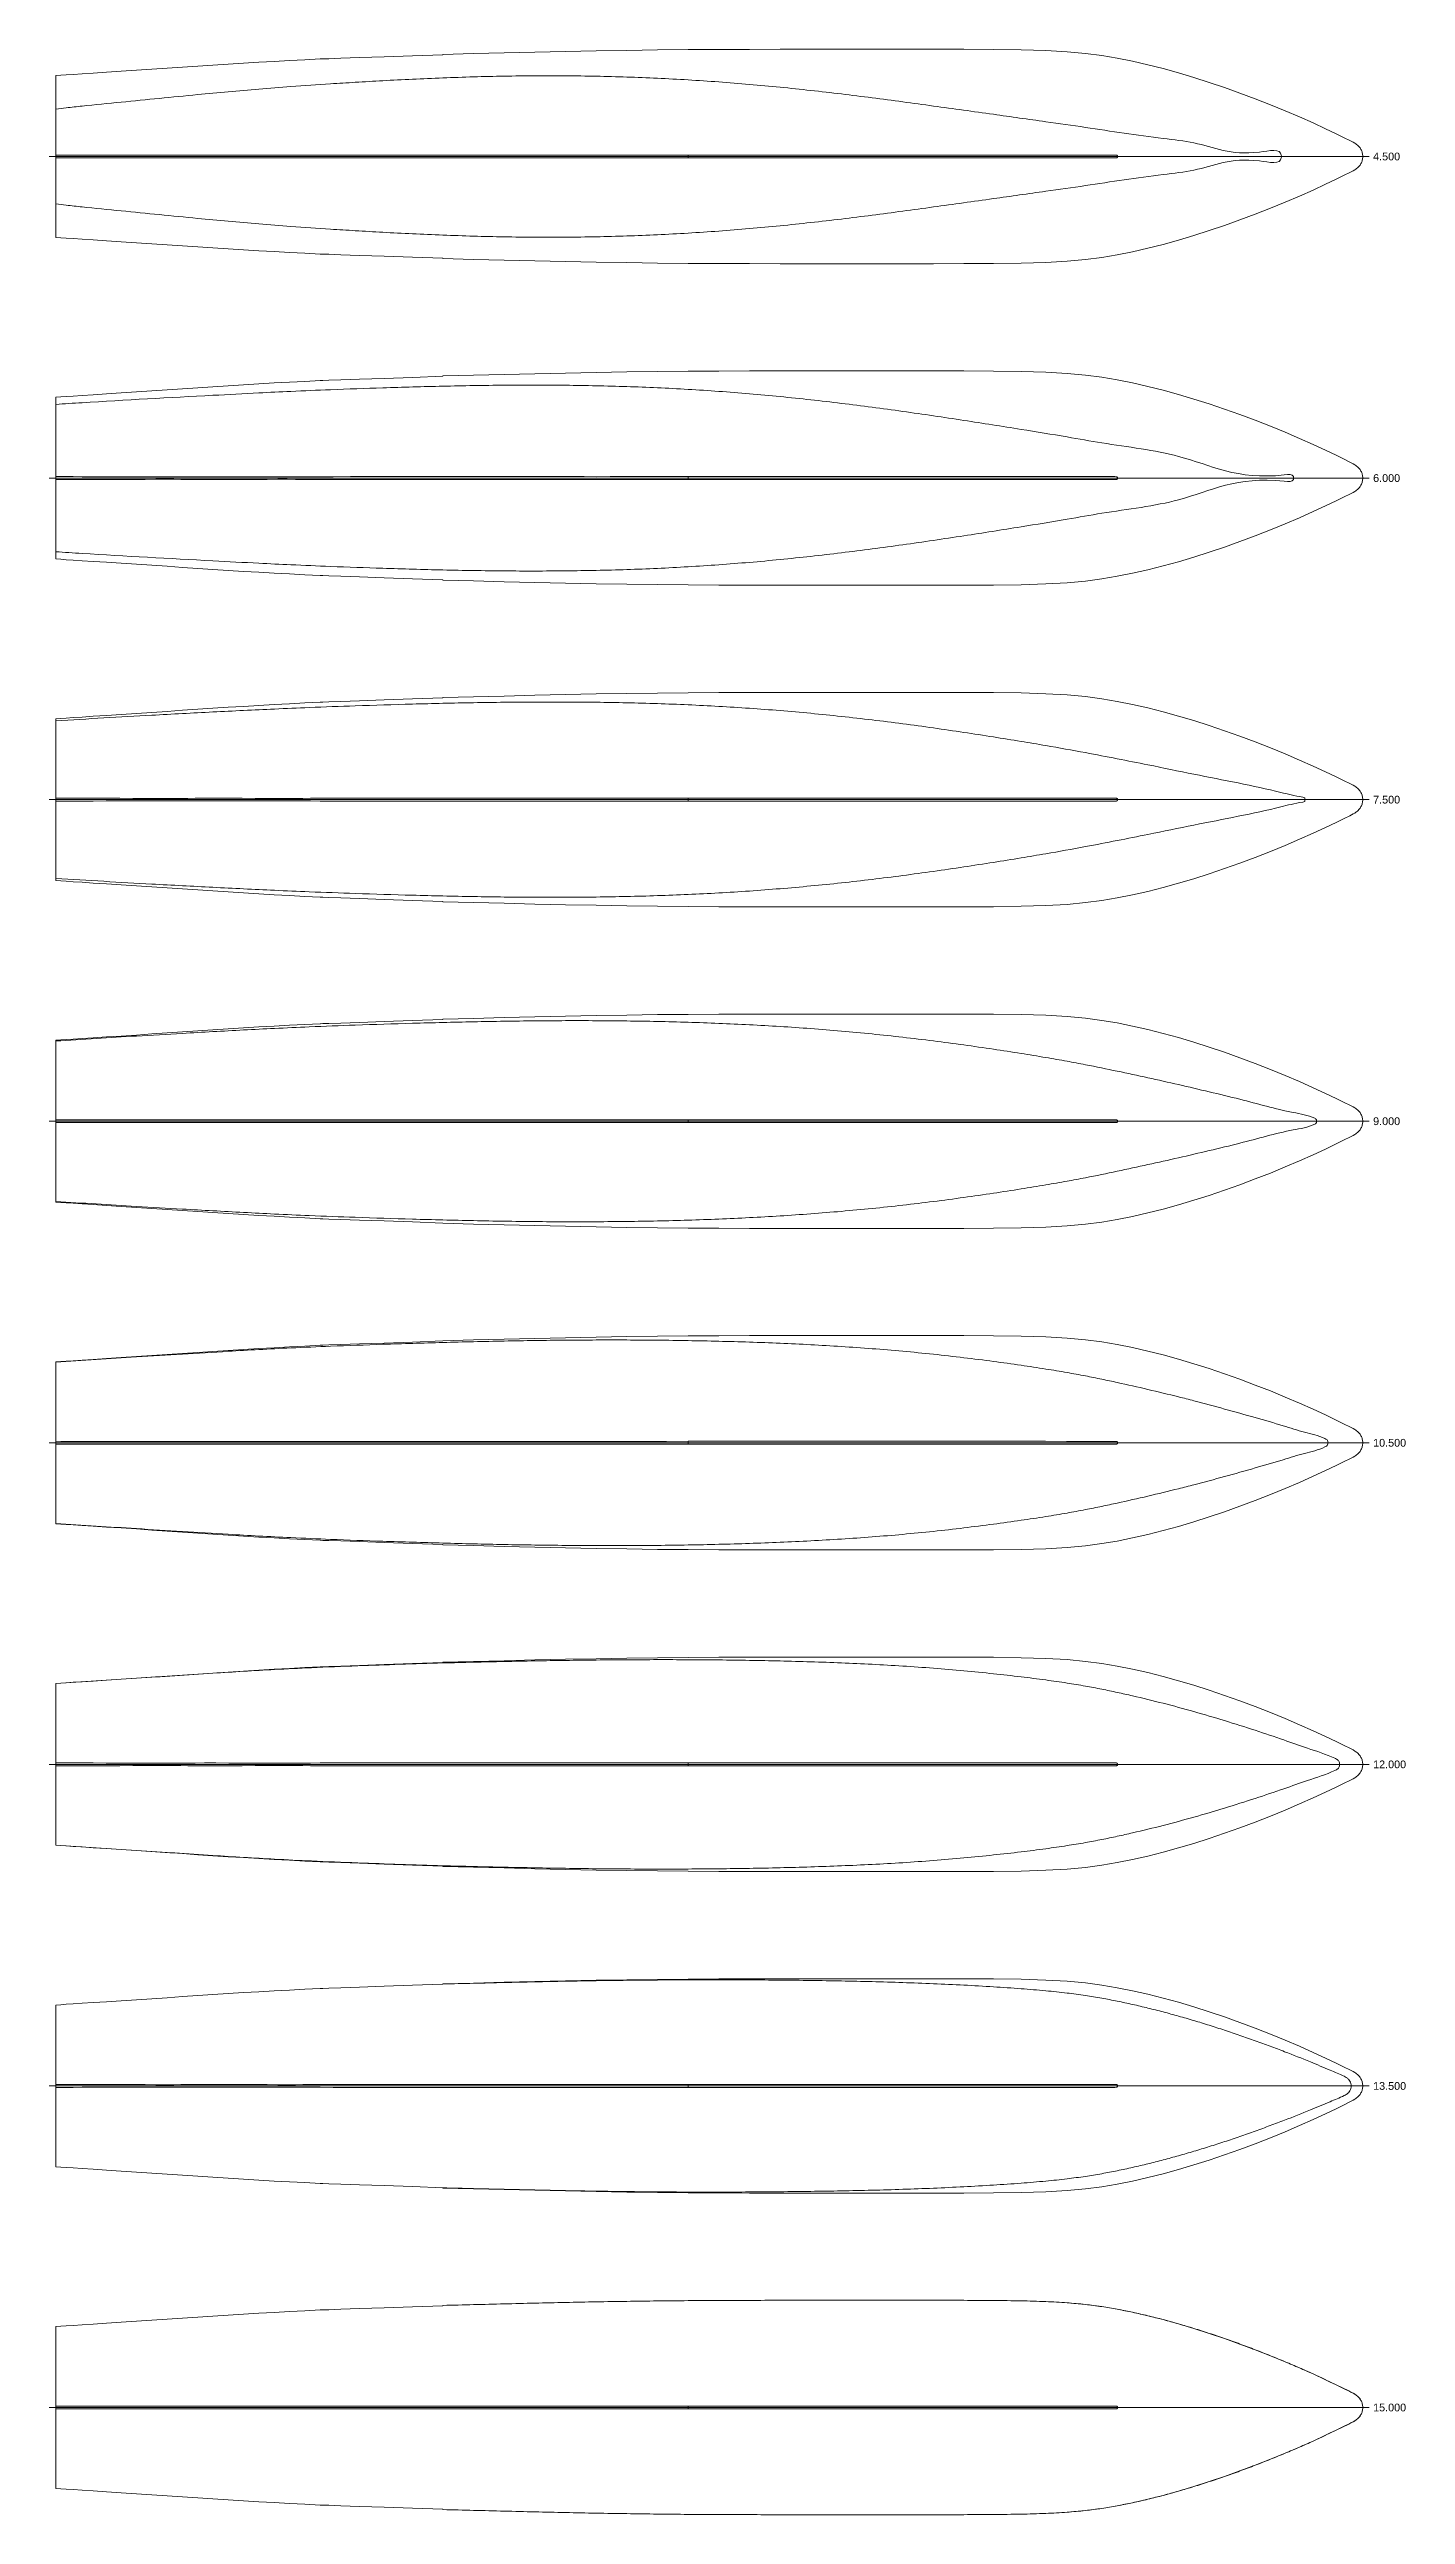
# Model space of a CAD drawing. Extents: x -2667 to 137820, y -377406 to -22201.
# Drawn here: x -2667 to 137820, y -377406 to -122102 of the extents above; entities that cross this region are included whole.
import ezdxf
from ezdxf.enums import TextEntityAlignment as Align

# ---------------------------------------------------------------- set-up
doc = ezdxf.new("R2010")
doc.units = 0
doc.header["$MEASUREMENT"] = 0
doc.linetypes.add('Center', pattern=[2000, 1250, -250, 250, -250])
for name, color, linetype, lineweight, true_color in [('Center_line', 1, 'Center', 0, 0xff0000), ('edges', 8, 'Continuous', 0, 0x808080), ('Text', 7, 'Continuous', 0, 0xffffff), ('Waterlines', 150, 'Continuous', 0, 0x007fff)]:
    doc.layers.add(name, color=color, linetype=linetype, lineweight=lineweight, true_color=true_color)
doc.styles.add('textstyle14', font='')
doc.styles.add('textstyle15', font='')
doc.styles.add('textstyle16', font='')
doc.styles.add('textstyle17', font='')
doc.styles.add('textstyle18', font='')
doc.styles.add('textstyle19', font='')
doc.styles.add('textstyle20', font='')
doc.styles.add('textstyle21', font='')
doc.styles.get('textstyle14').set_extended_font_data('arial.ttf')
doc.styles.get('textstyle15').set_extended_font_data('arial.ttf')
doc.styles.get('textstyle16').set_extended_font_data('arial.ttf')
doc.styles.get('textstyle17').set_extended_font_data('arial.ttf')
doc.styles.get('textstyle18').set_extended_font_data('arial.ttf')
doc.styles.get('textstyle19').set_extended_font_data('arial.ttf')
doc.styles.get('textstyle20').set_extended_font_data('arial.ttf')
doc.styles.get('textstyle21').set_extended_font_data('arial.ttf')

msp = doc.modelspace()

# ---------------------------------------------------------------- texts
at = {"layer": 'Text'}
for s, style, p in [('4.500', 'textstyle14', (134446, -133202)), ('6.000', 'textstyle15', (134446, -166503)), ('7.500', 'textstyle16', (134446, -199803)), ('9.000', 'textstyle17', (134446, -233104)), ('10.500', 'textstyle18', (134446, -266404)), ('12.000', 'textstyle19', (134446, -299705)), ('13.500', 'textstyle20', (134446, -333006)), ('15.000', 'textstyle21', (134446, -366306))]:
    msp.add_text(s, height=800, dxfattribs=dict(at, style=style)).set_placement(p, align=Align.MIDDLE_LEFT)

# ---------------------------------------------------------------- linework, layer by layer
at = {"layer": 'Center_line'}
for p, q in [((-2667, -133202), (134046, -133202)), ((-2667, -166503), (134046, -166503)), ((-2667, -199803), (134046, -199803)), ((-2667, -233104), (134046, -233104)), ((-2667, -266404), (134046, -266404)), ((-2667, -299705), (134046, -299705)), ((-2667, -333006), (134046, -333006)), ((-2667, -366306), (134046, -366306))]:
    msp.add_line(p, q, dxfattribs=at)
at = {"layer": 'edges'}
for points in [[(38100, -122632), (41275, -122550), (44450, -122470), (47625, -122394), (50800, -122324), (53975, -122262), (57150, -122209), (60325, -122167), (63500, -122136), (66675, -122116), (69850, -122106), (73025, -122103), (76200, -122102), (79375, -122102), (82550, -122102), (85725, -122102), (88900, -122102), (92058, -122104), (95118, -122119), (97979, -122158), (100542, -122236), (102741, -122360), (104643, -122535), (106346, -122757), (107950, -123027), (109537, -123344), (111125, -123704), (112712, -124105), (114300, -124544), (115887, -125017), (117475, -125523), (119062, -126060), (120650, -126627), (122235, -127221), (123802, -127836), (125337, -128465), (126820, -129101), (128229, -129731), (129511, -130324), (130607, -130846), (131458, -131259), (132027, -131541), (132366, -131715), (132551, -131819), (132655, -131889), (132741, -131954), (132821, -132022), (132896, -132092), (132966, -132165), (133029, -132239), (133088, -132316), (133140, -132395), (133188, -132477), (133229, -132560), (133265, -132646), (133296, -132734), (133321, -132825), (133340, -132917), (133356, -133011), (133369, -133106), (133380, -133202)], [(-2001, -133202), (-2001, -131107), (-2000, -129012), (-2000, -126917), (-2000, -124822)], [(-2000, -124822), (-1489, -124789)], [(-1998, -133052), (-1998, -132534), (-1999, -132003), (-1999, -131447), (-2000, -130853), (-2000, -130217), (-2000, -129560), (-2000, -128912), (-2000, -128303), (-2000, -127755), (-2000, -127271), (-2000, -126847), (-2000, -126479), (-2000, -126163), (-2000, -125894), (-2000, -125667), (-2000, -125477), (-2000, -125319), (-2000, -125190), (-2000, -125087), (-2000, -125007), (-2000, -124948), (-2000, -124906), (-2000, -124877), (-2000, -124857), (-2000, -124844), (-2000, -124834), (-2000, -124827), (-2000, -124822)], [(-1489, -124789), (-909, -124751)], [(-909, -124751), (-194, -124705)], [(-194, -124705), (725, -124646), (1893, -124570), (3266, -124481), (4774, -124382), (6350, -124277), (7938, -124170), (9525, -124062), (11113, -123954), (12700, -123847), (14288, -123742), (15875, -123640), (17463, -123540), (19050, -123446), (20638, -123355), (22225, -123269), (23813, -123185), (25400, -123102)], [(25400, -123102), (25433, -123103), (25665, -123096), (26293, -123076), (27517, -123033)], [(27517, -123033), (29468, -122965), (32015, -122876), (34958, -122772), (38100, -122661)], [(38100, -122661), (38100, -122654), (38100, -122647), (38100, -122639), (38100, -122632)], [(-1998, -133202), (-1999, -133202), (-2000, -133202), (-2000, -133202), (-2001, -133202), (-2001, -133202), (-2001, -133202), (-2001, -133202), (-2001, -133202), (-2001, -133202), (-2001, -133202), (-2001, -133202), (-2001, -133202), (-2001, -133202), (-2001, -133202), (-2001, -133202), (-2001, -133202), (-2001, -133202), (-2001, -133202), (-2001, -133202), (-2001, -133202), (-2001, -133202), (-2001, -133202), (-2001, -133202), (-2001, -133202), (-2001, -133202), (-2001, -133202), (-2001, -133202), (-2001, -133202)], [(-1998, -133202), (-1999, -133202), (-2000, -133202), (-2000, -133202), (-2001, -133202), (-2001, -133202), (-2001, -133202), (-2001, -133202), (-2001, -133202), (-2001, -133202), (-2001, -133202), (-2001, -133202), (-2001, -133202), (-2001, -133202), (-2001, -133202), (-2001, -133202), (-2001, -133202), (-2001, -133202), (-2001, -133202), (-2001, -133202), (-2001, -133202), (-2001, -133202), (-2001, -133202), (-2001, -133202), (-2001, -133202), (-2001, -133202), (-2001, -133202), (-2001, -133202), (-2001, -133202)], [(-2001, -133202), (-2001, -135297), (-2000, -137392), (-2000, -139487), (-2000, -141582)], [(-1998, -133352), (-1998, -133871), (-1999, -134402), (-1999, -134958), (-2000, -135551), (-2000, -136187), (-2000, -136844), (-2000, -137492), (-2000, -138102), (-2000, -138650), (-2000, -139133), (-2000, -139557), (-2000, -139925), (-2000, -140241), (-2000, -140510), (-2000, -140737), (-2000, -140928), (-2000, -141086), (-2000, -141215), (-2000, -141318), (-2000, -141397), (-2000, -141456), (-2000, -141499), (-2000, -141528), (-2000, -141547), (-2000, -141561), (-2000, -141570), (-2000, -141577), (-2000, -141582)], [(63495, -133052), (61273, -133054), (59131, -133055), (57152, -133056), (55417, -133057), (53973, -133057), (52744, -133057), (51616, -133056), (50480, -133056), (49243, -133055), (47895, -133054), (46444, -133054), (44901, -133053), (43287, -133053), (41681, -133053), (40178, -133053), (38871, -133053), (37805, -133053), (36832, -133053), (35757, -133053), (34384, -133053), (32591, -133053), (30553, -133053), (28520, -133055), (26739, -133057), (25393, -133061), (24396, -133065), (23593, -133068), (22831, -133071), (21979, -133072), (21007, -133072), (19907, -133070), (18672, -133068), (17314, -133065), (15916, -133063), (14578, -133062), (13403, -133062), (12458, -133064), (11678, -133066), (10964, -133069), (10219, -133072), (9360, -133072), (8370, -133072), (7249, -133070), (5994, -133068), (4624, -133065), (3221, -133062), (1888, -133060), (725, -133057), (-193, -133056), (-908, -133054), (-1487, -133053), (-1998, -133052)], [(-1998, -133202), (-1998, -133165), (-1998, -133127), (-1998, -133090), (-1998, -133052)], [(63495, -133202), (61273, -133202), (59131, -133202), (57152, -133202), (55416, -133202), (53973, -133202), (52743, -133202), (51616, -133202), (50479, -133202), (49242, -133202), (47894, -133202), (46444, -133202), (44900, -133202), (43286, -133202), (41681, -133202), (40178, -133202), (38871, -133202), (37805, -133202), (36832, -133202), (35757, -133202), (34383, -133202), (32590, -133202), (30553, -133202), (28519, -133202), (26739, -133202), (25393, -133202), (24396, -133202), (23593, -133202), (22830, -133202), (21979, -133202), (21006, -133202), (19907, -133202), (18672, -133202), (17314, -133202), (15916, -133202), (14578, -133202), (13403, -133202), (12458, -133202), (11677, -133202), (10964, -133202), (10219, -133202), (9360, -133202), (8370, -133202), (7249, -133202), (5994, -133202), (4624, -133202), (3221, -133202), (1888, -133202), (725, -133202), (-194, -133202), (-909, -133202), (-1488, -133202), (-1998, -133202)], [(63495, -133202), (61273, -133202), (59131, -133202), (57152, -133202), (55416, -133202), (53973, -133202), (52743, -133202), (51616, -133202), (50479, -133202), (49242, -133202), (47894, -133202), (46444, -133202), (44900, -133202), (43286, -133202), (41681, -133202), (40178, -133202), (38871, -133202), (37805, -133202), (36832, -133202), (35757, -133202), (34383, -133202), (32590, -133202), (30553, -133202), (28519, -133202), (26739, -133202), (25393, -133202), (24396, -133202), (23593, -133202), (22830, -133202), (21979, -133202), (21006, -133202), (19907, -133202), (18672, -133202), (17314, -133202), (15916, -133202), (14578, -133202), (13403, -133202), (12458, -133202), (11677, -133202), (10964, -133202), (10219, -133202), (9360, -133202), (8370, -133202), (7249, -133202), (5994, -133202), (4624, -133202), (3221, -133202), (1888, -133202), (725, -133202), (-194, -133202), (-909, -133202), (-1488, -133202), (-1998, -133202)], [(-1998, -133202), (-1998, -133240), (-1998, -133277), (-1998, -133315), (-1998, -133352)], [(63495, -133352), (61273, -133351), (59131, -133349), (57152, -133348), (55417, -133348), (53973, -133347), (52744, -133348), (51616, -133348), (50480, -133349), (49243, -133350), (47895, -133350), (46444, -133351), (44901, -133351), (43287, -133352), (41681, -133351), (40178, -133351), (38871, -133351), (37805, -133351), (36832, -133351), (35757, -133352), (34384, -133352), (32591, -133352), (30553, -133351), (28520, -133350), (26739, -133348), (25393, -133344), (24396, -133340), (23593, -133336), (22831, -133333), (21979, -133332), (21007, -133333), (19907, -133334), (18672, -133337), (17314, -133339), (15916, -133341), (14578, -133343), (13403, -133343), (12458, -133341), (11678, -133338), (10964, -133335), (10219, -133333), (9360, -133332), (8370, -133333), (7249, -133335), (5994, -133337), (4624, -133340), (3221, -133342), (1888, -133345), (725, -133347), (-193, -133349), (-908, -133350), (-1487, -133351), (-1998, -133352)], [(38100, -143772), (41275, -143854), (44450, -143935), (47625, -144011), (50800, -144081), (53975, -144143), (57150, -144195), (60325, -144238), (63500, -144269), (66675, -144288), (69850, -144298), (73025, -144302), (76200, -144302), (79375, -144302), (82550, -144302), (85725, -144302), (88900, -144302), (92058, -144300), (95118, -144286), (97979, -144246), (100542, -144169), (102741, -144044), (104643, -143870), (106346, -143647), (107950, -143377), (109537, -143061), (111125, -142700), (112712, -142299), (114300, -141861), (115887, -141387), (117475, -140881), (119062, -140344), (120650, -139777), (122235, -139183), (123802, -138568), (125337, -137939), (126820, -137304), (128229, -136674), (129511, -136080), (130607, -135559), (131458, -135146), (132027, -134864), (132366, -134689), (132551, -134585), (132655, -134516), (132741, -134450), (132821, -134382), (132896, -134312), (132966, -134240), (133029, -134165), (133088, -134088), (133140, -134009), (133188, -133928), (133229, -133844), (133265, -133758), (133296, -133670), (133321, -133580), (133340, -133487), (133356, -133393), (133369, -133298), (133380, -133202)], [(65616, -133052), (64392, -133052), (63764, -133052), (63532, -133052), (63498, -133052), (63498, -133052), (63497, -133052), (63496, -133052), (63495, -133052)], [(63495, -133202), (63495, -133165), (63495, -133127), (63495, -133090), (63495, -133052)], [(107868, -133202), (107828, -133202), (107696, -133202), (107374, -133202), (106766, -133202), (105792, -133202), (104429, -133202), (102672, -133202), (100514, -133202), (97967, -133202), (95114, -133202), (92058, -133202), (88900, -133202), (85725, -133202), (82550, -133202), (79375, -133202), (76200, -133202), (73058, -133202), (70114, -133202), (67567, -133202), (65616, -133202), (64392, -133202), (63764, -133202), (63532, -133202), (63498, -133202), (63498, -133202), (63497, -133202), (63496, -133202), (63495, -133202)], [(63495, -133202), (63495, -133240), (63495, -133277), (63495, -133315), (63495, -133352)], [(107868, -133202), (107828, -133202), (107696, -133202), (107374, -133202), (106766, -133202), (105792, -133202), (104429, -133202), (102672, -133202), (100514, -133202), (97967, -133202), (95114, -133202), (92058, -133202), (88900, -133202), (85725, -133202), (82550, -133202), (79375, -133202), (76200, -133202), (73058, -133202), (70114, -133202), (67567, -133202), (65616, -133202), (64392, -133202), (63764, -133202), (63532, -133202), (63498, -133202), (63498, -133202), (63497, -133202), (63496, -133202), (63495, -133202)], [(65616, -133352), (64392, -133352), (63764, -133352), (63532, -133352), (63498, -133352), (63498, -133352), (63497, -133352), (63496, -133352), (63495, -133352)], [(107856, -133060), (107823, -133058), (107694, -133056), (107374, -133054), (106766, -133053), (105792, -133053), (104429, -133052), (102672, -133052), (100514, -133052), (97967, -133052), (95114, -133052), (92058, -133052), (88900, -133052), (85725, -133052), (82550, -133052), (79375, -133052), (76200, -133052), (73058, -133052), (70114, -133052), (67567, -133052), (65616, -133052)], [(107856, -133344), (107823, -133347), (107694, -133349), (107374, -133350), (106766, -133351), (105792, -133352), (104429, -133352), (102672, -133352), (100514, -133352), (97967, -133352), (95114, -133352), (92058, -133352), (88900, -133352), (85725, -133352), (82550, -133352), (79375, -133352), (76200, -133352), (73058, -133352), (70114, -133352), (67567, -133352), (65616, -133352)], [(107856, -133060), (107872, -133064), (107887, -133068), (107901, -133073), (107913, -133078)], [(107856, -133344), (107872, -133341), (107887, -133337), (107901, -133332), (107913, -133326)], [(107990, -133202), (107957, -133202), (107926, -133202), (107896, -133202), (107868, -133202)], [(107990, -133202), (107957, -133202), (107926, -133202), (107896, -133202), (107868, -133202)], [(107913, -133078), (107925, -133085), (107936, -133092), (107946, -133100), (107954, -133108)], [(107913, -133326), (107925, -133320), (107936, -133313), (107946, -133305), (107954, -133296)], [(107954, -133108), (107962, -133118), (107969, -133128), (107974, -133139), (107979, -133150)], [(107954, -133296), (107962, -133287), (107969, -133277), (107974, -133266), (107979, -133254)], [(107979, -133150), (107983, -133163), (107986, -133175), (107988, -133189), (107990, -133202)], [(107979, -133254), (107983, -133242), (107986, -133229), (107988, -133216), (107990, -133202)], [(114963, -133202), (114532, -133202), (114169, -133202), (113800, -133202), (113331, -133202), (112670, -133202), (111750, -133202), (110616, -133202), (109339, -133202), (107990, -133202)], [(114963, -133202), (114532, -133202), (114169, -133202), (113800, -133202), (113331, -133202), (112670, -133202), (111750, -133202), (110616, -133202), (109339, -133202), (107990, -133202)], [(115457, -133202), (114963, -133202)], [(115457, -133202), (114963, -133202)], [(115991, -133202), (115457, -133202)], [(115991, -133202), (115457, -133202)], [(118579, -133202), (118114, -133202), (117613, -133202), (117086, -133202), (116541, -133202), (115991, -133202)], [(118579, -133202), (118114, -133202), (117613, -133202), (117086, -133202), (116541, -133202), (115991, -133202)], [(119001, -133202), (118579, -133202)], [(119001, -133202), (118579, -133202)], [(119385, -133202), (119001, -133202)], [(119385, -133202), (119001, -133202)], [(119735, -133202), (119385, -133202)], [(119735, -133202), (119385, -133202)], [(120059, -133202), (119735, -133202)], [(120059, -133202), (119735, -133202)], [(120361, -133202), (120059, -133202)], [(120361, -133202), (120059, -133202)], [(120649, -133202), (120361, -133202)], [(120649, -133202), (120361, -133202)], [(120926, -133202), (120649, -133202)], [(120926, -133202), (120649, -133202)], [(126301, -133202), (126094, -133202), (125915, -133202), (125752, -133202), (125597, -133202), (125440, -133202), (125279, -133202), (125112, -133202), (124941, -133202), (124763, -133202), (124585, -133202), (124408, -133202), (124239, -133202), (124080, -133202), (123929, -133202), (123781, -133202), (123634, -133202), (123483, -133202), (123327, -133202), (123166, -133202), (122998, -133202), (122822, -133202), (122636, -133202), (122436, -133202), (122219, -133202), (121982, -133202), (121729, -133202), (121466, -133202), (121197, -133202), (120926, -133202)], [(126301, -133202), (126094, -133202), (125915, -133202), (125752, -133202), (125597, -133202), (125440, -133202), (125279, -133202), (125112, -133202), (124941, -133202), (124763, -133202), (124585, -133202), (124408, -133202), (124239, -133202), (124080, -133202), (123929, -133202), (123781, -133202), (123634, -133202), (123483, -133202), (123327, -133202), (123166, -133202), (122998, -133202), (122822, -133202), (122636, -133202), (122436, -133202), (122219, -133202), (121982, -133202), (121729, -133202), (121466, -133202), (121197, -133202), (120926, -133202)], [(126544, -133202), (126301, -133202)], [(126544, -133202), (126301, -133202)], [(126829, -133202), (126544, -133202)], [(126829, -133202), (126544, -133202)], [(127157, -133202), (126829, -133202)], [(127157, -133202), (126829, -133202)], [(133380, -133202), (132882, -133202), (132383, -133202), (131885, -133202), (131386, -133202), (130888, -133202), (130389, -133202), (129891, -133202), (129393, -133202), (128896, -133202), (128412, -133202), (127953, -133202), (127531, -133202), (127157, -133202)], [(133380, -133202), (132882, -133202), (132383, -133202), (131885, -133202), (131386, -133202), (130888, -133202), (130389, -133202), (129891, -133202), (129393, -133202), (128896, -133202), (128412, -133202), (127953, -133202), (127531, -133202), (127157, -133202)], [(-2000, -141582), (-1489, -141615)], [(-1489, -141615), (-909, -141653)], [(-909, -141653), (-194, -141699)], [(-194, -141699), (725, -141759), (1893, -141835), (3266, -141924), (4774, -142023), (6350, -142127), (7938, -142234), (9525, -142342), (11113, -142450), (12700, -142557), (14288, -142662), (15875, -142765), (17463, -142864), (19050, -142959), (20638, -143049), (22225, -143136), (23813, -143220), (25400, -143302)], [(25400, -143302), (25433, -143302), (25665, -143308), (26293, -143329), (27517, -143371)], [(27517, -143371), (29468, -143439), (32015, -143529), (34958, -143632), (38100, -143743)], [(38100, -143743), (38100, -143751), (38100, -143758), (38100, -143765), (38100, -143772)], [(38100, -155933), (41275, -155851), (44450, -155771), (47625, -155694), (50800, -155624), (53975, -155562), (57150, -155510), (60325, -155467), (63500, -155436), (66675, -155417), (69850, -155407), (73025, -155403), (76200, -155403), (79375, -155403), (82550, -155403), (85725, -155403), (88900, -155403), (92058, -155405), (95118, -155419), (97979, -155459), (100542, -155536), (102741, -155661), (104643, -155835), (106346, -156058), (107950, -156328), (109537, -156644), (111125, -157005), (112712, -157406), (114300, -157844), (115887, -158318), (117475, -158824), (119062, -159361), (120650, -159928), (122235, -160522), (123802, -161137), (125337, -161766), (126820, -162401), (128229, -163031), (129511, -163625), (130607, -164146), (131458, -164560), (132027, -164841), (132366, -165016), (132551, -165120), (132655, -165189), (132741, -165255), (132821, -165323), (132896, -165393), (132966, -165465), (133029, -165540), (133088, -165617), (133140, -165696), (133188, -165777), (133229, -165861), (133265, -165947), (133296, -166035), (133321, -166125), (133340, -166218), (133356, -166312), (133369, -166407), (133380, -166503)], [(-2001, -166503), (-2001, -164408), (-2000, -162313), (-2000, -160218), (-2000, -158123)], [(-2000, -158123), (-1489, -158090)], [(-1998, -166353), (-1998, -165834), (-1999, -165303), (-1999, -164747), (-2000, -164154), (-2000, -163518), (-2000, -162861), (-2000, -162213), (-2000, -161603), (-2000, -161056), (-2000, -160572), (-2000, -160148), (-2000, -159780), (-2000, -159464), (-2000, -159195), (-2000, -158968), (-2000, -158777), (-2000, -158619), (-2000, -158490), (-2000, -158387), (-2000, -158308), (-2000, -158249), (-2000, -158206), (-2000, -158177), (-2000, -158158), (-2000, -158144), (-2000, -158135), (-2000, -158128), (-2000, -158123)], [(-1489, -158090), (-909, -158052)], [(-909, -158052), (-194, -158006)], [(-194, -158006), (725, -157946), (1893, -157871), (3266, -157781), (4774, -157682), (6350, -157578), (7938, -157471), (9525, -157363), (11113, -157255), (12700, -157148), (14288, -157043), (15875, -156940), (17463, -156841), (19050, -156746), (20638, -156656), (22225, -156569), (23813, -156486), (25400, -156403)], [(25400, -156403), (25433, -156403), (25665, -156397), (26293, -156376), (27517, -156334)], [(27517, -156334), (29468, -156266), (32015, -156176), (34958, -156073), (38100, -155962)], [(38100, -155962), (38100, -155955), (38100, -155947), (38100, -155940), (38100, -155933)], [(-1998, -166503), (-1999, -166503), (-2000, -166503), (-2000, -166503), (-2001, -166503), (-2001, -166503), (-2001, -166503), (-2001, -166503), (-2001, -166503), (-2001, -166503), (-2001, -166503), (-2001, -166503), (-2001, -166503), (-2001, -166503), (-2001, -166503), (-2001, -166503), (-2001, -166503), (-2001, -166503), (-2001, -166503), (-2001, -166503), (-2001, -166503), (-2001, -166503), (-2001, -166503), (-2001, -166503), (-2001, -166503), (-2001, -166503), (-2001, -166503), (-2001, -166503), (-2001, -166503)], [(-1998, -166503), (-1999, -166503), (-2000, -166503), (-2000, -166503), (-2001, -166503), (-2001, -166503), (-2001, -166503), (-2001, -166503), (-2001, -166503), (-2001, -166503), (-2001, -166503), (-2001, -166503), (-2001, -166503), (-2001, -166503), (-2001, -166503), (-2001, -166503), (-2001, -166503), (-2001, -166503), (-2001, -166503), (-2001, -166503), (-2001, -166503), (-2001, -166503), (-2001, -166503), (-2001, -166503), (-2001, -166503), (-2001, -166503), (-2001, -166503), (-2001, -166503), (-2001, -166503)], [(-2001, -166503), (-2001, -168598), (-2000, -170693), (-2000, -172788), (-2000, -174883)], [(-1998, -166653), (-1998, -167171), (-1999, -167702), (-1999, -168258), (-2000, -168852), (-2000, -169488), (-2000, -170145), (-2000, -170793), (-2000, -171402), (-2000, -171950), (-2000, -172434), (-2000, -172858), (-2000, -173226), (-2000, -173542), (-2000, -173811), (-2000, -174038), (-2000, -174228), (-2000, -174386), (-2000, -174515), (-2000, -174618), (-2000, -174698), (-2000, -174757), (-2000, -174799), (-2000, -174828), (-2000, -174848), (-2000, -174861), (-2000, -174871), (-2000, -174878), (-2000, -174883)], [(63495, -166353), (61273, -166354), (59131, -166356), (57152, -166357), (55417, -166357), (53973, -166358), (52744, -166357), (51616, -166357), (50480, -166356), (49243, -166355), (47895, -166355), (46444, -166354), (44901, -166354), (43287, -166354), (41681, -166354), (40178, -166354), (38871, -166354), (37805, -166354), (36832, -166354), (35757, -166353), (34384, -166353), (32591, -166353), (30553, -166354), (28520, -166355), (26739, -166358), (25393, -166361), (24396, -166365), (23593, -166369), (22831, -166372), (21979, -166373), (21007, -166372), (19907, -166371), (18672, -166368), (17314, -166366), (15916, -166364), (14578, -166362), (13403, -166362), (12458, -166364), (11678, -166367), (10964, -166370), (10219, -166372), (9360, -166373), (8370, -166372), (7249, -166370), (5994, -166368), (4624, -166365), (3221, -166363), (1888, -166360), (725, -166358), (-193, -166356), (-908, -166355), (-1487, -166354), (-1998, -166353)], [(-1998, -166503), (-1998, -166465), (-1998, -166428), (-1998, -166390), (-1998, -166353)], [(63495, -166503), (61273, -166503), (59131, -166503), (57152, -166503), (55416, -166503), (53973, -166503), (52743, -166503), (51616, -166503), (50479, -166503), (49242, -166503), (47894, -166503), (46444, -166503), (44900, -166503), (43286, -166503), (41681, -166503), (40178, -166503), (38871, -166503), (37805, -166503), (36832, -166503), (35757, -166503), (34383, -166503), (32590, -166503), (30553, -166503), (28519, -166503), (26739, -166503), (25393, -166503), (24396, -166503), (23593, -166503), (22830, -166503), (21979, -166503), (21006, -166503), (19907, -166503), (18672, -166503), (17314, -166503), (15916, -166503), (14578, -166503), (13403, -166503), (12458, -166503), (11677, -166503), (10964, -166503), (10219, -166503), (9360, -166503), (8370, -166503), (7249, -166503), (5994, -166503), (4624, -166503), (3221, -166503), (1888, -166503), (725, -166503), (-194, -166503), (-909, -166503), (-1488, -166503), (-1998, -166503)], [(63495, -166503), (61273, -166503), (59131, -166503), (57152, -166503), (55416, -166503), (53973, -166503), (52743, -166503), (51616, -166503), (50479, -166503), (49242, -166503), (47894, -166503), (46444, -166503), (44900, -166503), (43286, -166503), (41681, -166503), (40178, -166503), (38871, -166503), (37805, -166503), (36832, -166503), (35757, -166503), (34383, -166503), (32590, -166503), (30553, -166503), (28519, -166503), (26739, -166503), (25393, -166503), (24396, -166503), (23593, -166503), (22830, -166503), (21979, -166503), (21006, -166503), (19907, -166503), (18672, -166503), (17314, -166503), (15916, -166503), (14578, -166503), (13403, -166503), (12458, -166503), (11677, -166503), (10964, -166503), (10219, -166503), (9360, -166503), (8370, -166503), (7249, -166503), (5994, -166503), (4624, -166503), (3221, -166503), (1888, -166503), (725, -166503), (-194, -166503), (-909, -166503), (-1488, -166503), (-1998, -166503)], [(-1998, -166503), (-1998, -166540), (-1998, -166578), (-1998, -166615), (-1998, -166653)], [(63495, -166653), (61273, -166651), (59131, -166650), (57152, -166649), (55417, -166648), (53973, -166648), (52744, -166648), (51616, -166649), (50480, -166649), (49243, -166650), (47895, -166651), (46444, -166652), (44901, -166652), (43287, -166652), (41681, -166652), (40178, -166652), (38871, -166652), (37805, -166652), (36832, -166652), (35757, -166652), (34384, -166652), (32591, -166652), (30553, -166652), (28520, -166650), (26739, -166648), (25393, -166645), (24396, -166640), (23593, -166637), (22831, -166634), (21979, -166633), (21007, -166633), (19907, -166635), (18672, -166637), (17314, -166640), (15916, -166642), (14578, -166643), (13403, -166643), (12458, -166642), (11678, -166639), (10964, -166636), (10219, -166633), (9360, -166633), (8370, -166633), (7249, -166635), (5994, -166637), (4624, -166640), (3221, -166643), (1888, -166645), (725, -166648), (-193, -166649), (-908, -166651), (-1487, -166652), (-1998, -166653)], [(38100, -177073), (41275, -177155), (44450, -177235), (47625, -177311), (50800, -177381), (53975, -177443), (57150, -177496), (60325, -177538), (63500, -177569), (66675, -177589), (69850, -177599), (73025, -177602), (76200, -177603), (79375, -177603), (82550, -177603), (85725, -177603), (88900, -177603), (92058, -177601), (95118, -177586), (97979, -177547), (100542, -177469), (102741, -177345), (104643, -177171), (106346, -176948), (107950, -176678), (109537, -176361), (111125, -176001), (112712, -175600), (114300, -175161), (115887, -174688), (117475, -174182), (119062, -173645), (120650, -173078), (122235, -172484), (123802, -171869), (125337, -171240), (126820, -170604), (128229, -169974), (129511, -169381), (130607, -168860), (131458, -168446), (132027, -168164), (132366, -167990), (132551, -167886), (132655, -167816), (132741, -167751), (132821, -167683), (132896, -167613), (132966, -167540), (133029, -167466), (133088, -167389), (133140, -167310), (133188, -167228), (133229, -167145), (133265, -167059), (133296, -166971), (133321, -166880), (133340, -166788), (133356, -166694), (133369, -166599), (133380, -166503)], [(65616, -166353), (64392, -166353), (63764, -166353), (63532, -166353), (63498, -166353), (63498, -166353), (63497, -166353), (63496, -166353), (63495, -166353)], [(63495, -166503), (63495, -166465), (63495, -166428), (63495, -166390), (63495, -166353)], [(107868, -166503), (107828, -166503), (107696, -166503), (107374, -166503), (106766, -166503), (105792, -166503), (104429, -166503), (102672, -166503), (100514, -166503), (97967, -166503), (95114, -166503), (92058, -166503), (88900, -166503), (85725, -166503), (82550, -166503), (79375, -166503), (76200, -166503), (73058, -166503), (70114, -166503), (67567, -166503), (65616, -166503), (64392, -166503), (63764, -166503), (63532, -166503), (63498, -166503), (63498, -166503), (63497, -166503), (63496, -166503), (63495, -166503)], [(63495, -166503), (63495, -166540), (63495, -166578), (63495, -166615), (63495, -166653)], [(107868, -166503), (107828, -166503), (107696, -166503), (107374, -166503), (106766, -166503), (105792, -166503), (104429, -166503), (102672, -166503), (100514, -166503), (97967, -166503), (95114, -166503), (92058, -166503), (88900, -166503), (85725, -166503), (82550, -166503), (79375, -166503), (76200, -166503), (73058, -166503), (70114, -166503), (67567, -166503), (65616, -166503), (64392, -166503), (63764, -166503), (63532, -166503), (63498, -166503), (63498, -166503), (63497, -166503), (63496, -166503), (63495, -166503)], [(65616, -166653), (64392, -166653), (63764, -166653), (63532, -166653), (63498, -166653), (63498, -166653), (63497, -166653), (63496, -166653), (63495, -166653)], [(107856, -166361), (107823, -166358), (107694, -166356), (107374, -166355), (106766, -166354), (105792, -166353), (104429, -166353), (102672, -166353), (100514, -166353), (97967, -166353), (95114, -166353), (92058, -166353), (88900, -166353), (85725, -166353), (82550, -166353), (79375, -166353), (76200, -166353), (73058, -166353), (70114, -166353), (67567, -166353), (65616, -166353)], [(107856, -166645), (107823, -166647), (107694, -166649), (107374, -166651), (106766, -166652), (105792, -166652), (104429, -166653), (102672, -166653), (100514, -166653), (97967, -166653), (95114, -166653), (92058, -166653), (88900, -166653), (85725, -166653), (82550, -166653), (79375, -166653), (76200, -166653), (73058, -166653), (70114, -166653), (67567, -166653), (65616, -166653)], [(107856, -166361), (107872, -166364), (107887, -166368), (107901, -166373), (107913, -166379)], [(107856, -166645), (107872, -166642), (107887, -166637), (107901, -166633), (107913, -166627)], [(107990, -166503), (107957, -166503), (107926, -166503), (107896, -166503), (107868, -166503)], [(107990, -166503), (107957, -166503), (107926, -166503), (107896, -166503), (107868, -166503)], [(107913, -166379), (107925, -166385), (107936, -166392), (107946, -166400), (107954, -166409)], [(107913, -166627), (107925, -166621), (107936, -166613), (107946, -166606), (107954, -166597)], [(107954, -166409), (107962, -166418), (107969, -166428), (107974, -166439), (107979, -166451)], [(107954, -166597), (107962, -166588), (107969, -166577), (107974, -166567), (107979, -166555)], [(107979, -166451), (107983, -166463), (107986, -166476), (107988, -166489), (107990, -166503)], [(107979, -166555), (107983, -166543), (107986, -166530), (107988, -166516), (107990, -166503)], [(114963, -166503), (114532, -166503), (114169, -166503), (113800, -166503), (113331, -166503), (112670, -166503), (111750, -166503), (110616, -166503), (109339, -166503), (107990, -166503)], [(114963, -166503), (114532, -166503), (114169, -166503), (113800, -166503), (113331, -166503), (112670, -166503), (111750, -166503), (110616, -166503), (109339, -166503), (107990, -166503)], [(115457, -166503), (114963, -166503)], [(115457, -166503), (114963, -166503)], [(115991, -166503), (115457, -166503)], [(115991, -166503), (115457, -166503)], [(118579, -166503), (118114, -166503), (117613, -166503), (117086, -166503), (116541, -166503), (115991, -166503)], [(118579, -166503), (118114, -166503), (117613, -166503), (117086, -166503), (116541, -166503), (115991, -166503)], [(119001, -166503), (118579, -166503)], [(119001, -166503), (118579, -166503)], [(119385, -166503), (119001, -166503)], [(119385, -166503), (119001, -166503)], [(119735, -166503), (119385, -166503)], [(119735, -166503), (119385, -166503)], [(120059, -166503), (119735, -166503)], [(120059, -166503), (119735, -166503)], [(120361, -166503), (120059, -166503)], [(120361, -166503), (120059, -166503)], [(120649, -166503), (120361, -166503)], [(120649, -166503), (120361, -166503)], [(120926, -166503), (120649, -166503)], [(120926, -166503), (120649, -166503)], [(126301, -166503), (126094, -166503), (125915, -166503), (125752, -166503), (125597, -166503), (125440, -166503), (125279, -166503), (125112, -166503), (124941, -166503), (124763, -166503), (124585, -166503), (124408, -166503), (124239, -166503), (124080, -166503), (123929, -166503), (123781, -166503), (123634, -166503), (123483, -166503), (123327, -166503), (123166, -166503), (122998, -166503), (122822, -166503), (122636, -166503), (122436, -166503), (122219, -166503), (121982, -166503), (121729, -166503), (121466, -166503), (121197, -166503), (120926, -166503)], [(126301, -166503), (126094, -166503), (125915, -166503), (125752, -166503), (125597, -166503), (125440, -166503), (125279, -166503), (125112, -166503), (124941, -166503), (124763, -166503), (124585, -166503), (124408, -166503), (124239, -166503), (124080, -166503), (123929, -166503), (123781, -166503), (123634, -166503), (123483, -166503), (123327, -166503), (123166, -166503), (122998, -166503), (122822, -166503), (122636, -166503), (122436, -166503), (122219, -166503), (121982, -166503), (121729, -166503), (121466, -166503), (121197, -166503), (120926, -166503)], [(126544, -166503), (126301, -166503)], [(126544, -166503), (126301, -166503)], [(126829, -166503), (126544, -166503)], [(126829, -166503), (126544, -166503)], [(127157, -166503), (126829, -166503)], [(127157, -166503), (126829, -166503)], [(133380, -166503), (132882, -166503), (132383, -166503), (131885, -166503), (131386, -166503), (130888, -166503), (130389, -166503), (129891, -166503), (129393, -166503), (128896, -166503), (128412, -166503), (127953, -166503), (127531, -166503), (127157, -166503)], [(133380, -166503), (132882, -166503), (132383, -166503), (131885, -166503), (131386, -166503), (130888, -166503), (130389, -166503), (129891, -166503), (129393, -166503), (128896, -166503), (128412, -166503), (127953, -166503), (127531, -166503), (127157, -166503)], [(-2000, -174883), (-1489, -174916)], [(-1489, -174916), (-909, -174954)], [(-909, -174954), (-194, -175000)], [(-194, -175000), (725, -175059), (1893, -175135), (3266, -175224), (4774, -175323), (6350, -175428), (7938, -175535), (9525, -175643), (11113, -175751), (12700, -175858), (14288, -175963), (15875, -176066), (17463, -176165), (19050, -176259), (20638, -176350), (22225, -176436), (23813, -176520), (25400, -176603)], [(25400, -176603), (25433, -176602), (25665, -176609), (26293, -176630), (27517, -176672)], [(27517, -176672), (29468, -176740), (32015, -176829), (34958, -176933), (38100, -177044)], [(38100, -177044), (38100, -177051), (38100, -177058), (38100, -177066), (38100, -177073)], [(38100, -189233), (41275, -189151), (44450, -189071), (47625, -188995), (50800, -188925), (53975, -188863), (57150, -188810), (60325, -188768), (63500, -188737), (66675, -188717), (69850, -188708), (73025, -188704), (76200, -188703), (79375, -188703), (82550, -188703), (85725, -188703), (88900, -188703), (92058, -188705), (95118, -188720), (97979, -188760), (100542, -188837), (102741, -188962), (104643, -189136), (106346, -189358), (107950, -189628), (109537, -189945), (111125, -190305), (112712, -190706), (114300, -191145), (115887, -191618), (117475, -192124), (119062, -192661), (120650, -193228), (122235, -193822), (123802, -194438), (125337, -195066), (126820, -195702), (128229, -196332), (129511, -196925), (130607, -197447), (131458, -197860), (132027, -198142), (132366, -198316), (132551, -198420), (132655, -198490), (132741, -198555), (132821, -198623), (132896, -198694), (132966, -198766), (133029, -198841), (133088, -198917), (133140, -198997), (133188, -199078), (133229, -199162), (133265, -199247), (133296, -199335), (133321, -199426), (133340, -199518), (133356, -199612), (133369, -199708), (133380, -199803)], [(-2001, -199803), (-2001, -197708), (-2000, -195613), (-2000, -193518), (-2000, -191423)], [(-2000, -191423), (-1489, -191390)], [(-1998, -199653), (-1998, -199135), (-1999, -198604), (-1999, -198048), (-2000, -197454), (-2000, -196818), (-2000, -196161), (-2000, -195513), (-2000, -194904), (-2000, -194356), (-2000, -193872), (-2000, -193448), (-2000, -193080), (-2000, -192764), (-2000, -192495), (-2000, -192268), (-2000, -192078), (-2000, -191920), (-2000, -191791), (-2000, -191688), (-2000, -191608), (-2000, -191549), (-2000, -191507), (-2000, -191478), (-2000, -191458), (-2000, -191445), (-2000, -191435), (-2000, -191429), (-2000, -191423)], [(-1489, -191390), (-909, -191353)], [(-909, -191353), (-194, -191306)], [(-194, -191306), (725, -191247), (1893, -191171), (3266, -191082), (4774, -190983), (6350, -190878), (7938, -190771), (9525, -190663), (11113, -190555), (12700, -190448), (14288, -190343), (15875, -190241), (17463, -190142), (19050, -190047), (20638, -189956), (22225, -189870), (23813, -189786), (25400, -189703)], [(25400, -189703), (25433, -189704), (25665, -189697), (26293, -189677), (27517, -189635)], [(27517, -189635), (29468, -189566), (32015, -189477), (34958, -189373), (38100, -189262)], [(38100, -189262), (38100, -189255), (38100, -189248), (38100, -189241), (38100, -189233)], [(-1998, -199803), (-1999, -199803), (-2000, -199803), (-2000, -199803), (-2001, -199803), (-2001, -199803), (-2001, -199803), (-2001, -199803), (-2001, -199803), (-2001, -199803), (-2001, -199803), (-2001, -199803), (-2001, -199803), (-2001, -199803), (-2001, -199803), (-2001, -199803), (-2001, -199803), (-2001, -199803), (-2001, -199803), (-2001, -199803), (-2001, -199803), (-2001, -199803), (-2001, -199803), (-2001, -199803), (-2001, -199803), (-2001, -199803), (-2001, -199803), (-2001, -199803), (-2001, -199803)], [(-1998, -199803), (-1999, -199803), (-2000, -199803), (-2000, -199803), (-2001, -199803), (-2001, -199803), (-2001, -199803), (-2001, -199803), (-2001, -199803), (-2001, -199803), (-2001, -199803), (-2001, -199803), (-2001, -199803), (-2001, -199803), (-2001, -199803), (-2001, -199803), (-2001, -199803), (-2001, -199803), (-2001, -199803), (-2001, -199803), (-2001, -199803), (-2001, -199803), (-2001, -199803), (-2001, -199803), (-2001, -199803), (-2001, -199803), (-2001, -199803), (-2001, -199803), (-2001, -199803)], [(-2001, -199803), (-2001, -201898), (-2000, -203993), (-2000, -206088), (-2000, -208183)], [(-1998, -199953), (-1998, -200472), (-1999, -201003), (-1999, -201559), (-2000, -202152), (-2000, -202789), (-2000, -203445), (-2000, -204093), (-2000, -204703), (-2000, -205251), (-2000, -205735), (-2000, -206159), (-2000, -206527), (-2000, -206843), (-2000, -207112), (-2000, -207339), (-2000, -207529), (-2000, -207687), (-2000, -207816), (-2000, -207919), (-2000, -207999), (-2000, -208058), (-2000, -208100), (-2000, -208129), (-2000, -208148), (-2000, -208162), (-2000, -208171), (-2000, -208178), (-2000, -208183)], [(63495, -199653), (61273, -199655), (59131, -199656), (57152, -199657), (55417, -199658), (53973, -199658), (52744, -199658), (51616, -199657), (50480, -199657), (49243, -199656), (47895, -199655), (46444, -199655), (44901, -199654), (43287, -199654), (41681, -199654), (40178, -199654), (38871, -199654), (37805, -199654), (36832, -199654), (35757, -199654), (34384, -199654), (32591, -199654), (30553, -199654), (28520, -199656), (26739, -199658), (25393, -199662), (24396, -199666), (23593, -199670), (22831, -199672), (21979, -199673), (21007, -199673), (19907, -199671), (18672, -199669), (17314, -199666), (15916, -199664), (14578, -199663), (13403, -199663), (12458, -199665), (11678, -199668), (10964, -199671), (10219, -199673), (9360, -199673), (8370, -199673), (7249, -199671), (5994, -199669), (4624, -199666), (3221, -199663), (1888, -199661), (725, -199659), (-193, -199657), (-908, -199655), (-1487, -199654), (-1998, -199653)], [(-1998, -199803), (-1998, -199766), (-1998, -199728), (-1998, -199691), (-1998, -199653)], [(63495, -199803), (61273, -199803), (59131, -199803), (57152, -199803), (55416, -199803), (53973, -199803), (52743, -199803), (51616, -199803), (50479, -199803), (49242, -199803), (47894, -199803), (46444, -199803), (44900, -199803), (43286, -199803), (41681, -199803), (40178, -199803), (38871, -199803), (37805, -199803), (36832, -199803), (35757, -199803), (34383, -199803), (32590, -199803), (30553, -199803), (28519, -199803), (26739, -199803), (25393, -199803), (24396, -199803), (23593, -199803), (22830, -199803), (21979, -199803), (21006, -199803), (19907, -199803), (18672, -199803), (17314, -199803), (15916, -199803), (14578, -199803), (13403, -199803), (12458, -199803), (11677, -199803), (10964, -199803), (10219, -199803), (9360, -199803), (8370, -199803), (7249, -199803), (5994, -199803), (4624, -199803), (3221, -199803), (1888, -199803), (725, -199803), (-194, -199803), (-909, -199803), (-1488, -199803), (-1998, -199803)], [(63495, -199803), (61273, -199803), (59131, -199803), (57152, -199803), (55416, -199803), (53973, -199803), (52743, -199803), (51616, -199803), (50479, -199803), (49242, -199803), (47894, -199803), (46444, -199803), (44900, -199803), (43286, -199803), (41681, -199803), (40178, -199803), (38871, -199803), (37805, -199803), (36832, -199803), (35757, -199803), (34383, -199803), (32590, -199803), (30553, -199803), (28519, -199803), (26739, -199803), (25393, -199803), (24396, -199803), (23593, -199803), (22830, -199803), (21979, -199803), (21006, -199803), (19907, -199803), (18672, -199803), (17314, -199803), (15916, -199803), (14578, -199803), (13403, -199803), (12458, -199803), (11677, -199803), (10964, -199803), (10219, -199803), (9360, -199803), (8370, -199803), (7249, -199803), (5994, -199803), (4624, -199803), (3221, -199803), (1888, -199803), (725, -199803), (-194, -199803), (-909, -199803), (-1488, -199803), (-1998, -199803)], [(-1998, -199803), (-1998, -199841), (-1998, -199878), (-1998, -199916), (-1998, -199953)], [(63495, -199953), (61273, -199952), (59131, -199951), (57152, -199949), (55417, -199949), (53973, -199949), (52744, -199949), (51616, -199949), (50480, -199950), (49243, -199951), (47895, -199951), (46444, -199952), (44901, -199953), (43287, -199953), (41681, -199953), (40178, -199952), (38871, -199952), (37805, -199952), (36832, -199953), (35757, -199953), (34384, -199953), (32591, -199953), (30553, -199952), (28520, -199951), (26739, -199949), (25393, -199945), (24396, -199941), (23593, -199937), (22831, -199934), (21979, -199933), (21007, -199934), (19907, -199936), (18672, -199938), (17314, -199940), (15916, -199943), (14578, -199944), (13403, -199944), (12458, -199942), (11678, -199939), (10964, -199936), (10219, -199934), (9360, -199933), (8370, -199934), (7249, -199936), (5994, -199938), (4624, -199941), (3221, -199943), (1888, -199946), (725, -199948), (-193, -199950), (-908, -199951), (-1487, -199952), (-1998, -199953)], [(38100, -210373), (41275, -210456), (44450, -210536), (47625, -210612), (50800, -210682), (53975, -210744), (57150, -210796), (60325, -210839), (63500, -210870), (66675, -210889), (69850, -210899), (73025, -210903), (76200, -210903), (79375, -210903), (82550, -210903), (85725, -210903), (88900, -210903), (92058, -210901), (95118, -210887), (97979, -210847), (100542, -210770), (102741, -210645), (104643, -210471), (106346, -210249), (107950, -209978), (109537, -209662), (111125, -209301), (112712, -208900), (114300, -208462), (115887, -207989), (117475, -207483), (119062, -206945), (120650, -206378), (122235, -205784), (123802, -205169), (125337, -204540), (126820, -203905), (128229, -203275), (129511, -202681), (130607, -202160), (131458, -201747), (132027, -201465), (132366, -201290), (132551, -201187), (132655, -201117), (132741, -201051), (132821, -200983), (132896, -200913), (132966, -200841), (133029, -200766), (133088, -200689), (133140, -200610), (133188, -200529), (133229, -200445), (133265, -200359), (133296, -200271), (133321, -200181), (133340, -200089), (133356, -199994), (133369, -199899), (133380, -199803)], [(65616, -199653), (64392, -199653), (63764, -199653), (63532, -199653), (63498, -199653), (63498, -199653), (63497, -199653), (63496, -199653), (63495, -199653)], [(63495, -199803), (63495, -199766), (63495, -199728), (63495, -199691), (63495, -199653)], [(107868, -199803), (107828, -199803), (107696, -199803), (107374, -199803), (106766, -199803), (105792, -199803), (104429, -199803), (102672, -199803), (100514, -199803), (97967, -199803), (95114, -199803), (92058, -199803), (88900, -199803), (85725, -199803), (82550, -199803), (79375, -199803), (76200, -199803), (73058, -199803), (70114, -199803), (67567, -199803), (65616, -199803), (64392, -199803), (63764, -199803), (63532, -199803), (63498, -199803), (63498, -199803), (63497, -199803), (63496, -199803), (63495, -199803)], [(63495, -199803), (63495, -199841), (63495, -199878), (63495, -199916), (63495, -199953)], [(107868, -199803), (107828, -199803), (107696, -199803), (107374, -199803), (106766, -199803), (105792, -199803), (104429, -199803), (102672, -199803), (100514, -199803), (97967, -199803), (95114, -199803), (92058, -199803), (88900, -199803), (85725, -199803), (82550, -199803), (79375, -199803), (76200, -199803), (73058, -199803), (70114, -199803), (67567, -199803), (65616, -199803), (64392, -199803), (63764, -199803), (63532, -199803), (63498, -199803), (63498, -199803), (63497, -199803), (63496, -199803), (63495, -199803)], [(65616, -199953), (64392, -199953), (63764, -199953), (63532, -199953), (63498, -199953), (63498, -199953), (63497, -199953), (63496, -199953), (63495, -199953)], [(107856, -199661), (107823, -199659), (107694, -199657), (107374, -199655), (106766, -199654), (105792, -199654), (104429, -199653), (102672, -199653), (100514, -199653), (97967, -199653), (95114, -199653), (92058, -199653), (88900, -199653), (85725, -199653), (82550, -199653), (79375, -199653), (76200, -199653), (73058, -199653), (70114, -199653), (67567, -199653), (65616, -199653)], [(107856, -199945), (107823, -199948), (107694, -199950), (107374, -199951), (106766, -199952), (105792, -199953), (104429, -199953), (102672, -199953), (100514, -199953), (97967, -199953), (95114, -199953), (92058, -199953), (88900, -199953), (85725, -199953), (82550, -199953), (79375, -199953), (76200, -199953), (73058, -199953), (70114, -199953), (67567, -199953), (65616, -199953)], [(107856, -199661), (107872, -199665), (107887, -199669), (107901, -199674), (107913, -199679)], [(107856, -199945), (107872, -199942), (107887, -199938), (107901, -199933), (107913, -199927)], [(107990, -199803), (107957, -199803), (107926, -199803), (107896, -199803), (107868, -199803)], [(107990, -199803), (107957, -199803), (107926, -199803), (107896, -199803), (107868, -199803)], [(107913, -199679), (107925, -199686), (107936, -199693), (107946, -199701), (107954, -199709)], [(107913, -199927), (107925, -199921), (107936, -199914), (107946, -199906), (107954, -199897)], [(107954, -199709), (107962, -199719), (107969, -199729), (107974, -199740), (107979, -199751)], [(107954, -199897), (107962, -199888), (107969, -199878), (107974, -199867), (107979, -199855)], [(107979, -199751), (107983, -199764), (107986, -199777), (107988, -199790), (107990, -199803)], [(107979, -199855), (107983, -199843), (107986, -199830), (107988, -199817), (107990, -199803)], [(114963, -199803), (114532, -199803), (114169, -199803), (113800, -199803), (113331, -199803), (112670, -199803), (111750, -199803), (110616, -199803), (109339, -199803), (107990, -199803)], [(114963, -199803), (114532, -199803), (114169, -199803), (113800, -199803), (113331, -199803), (112670, -199803), (111750, -199803), (110616, -199803), (109339, -199803), (107990, -199803)], [(115457, -199803), (114963, -199803)], [(115457, -199803), (114963, -199803)], [(115991, -199803), (115457, -199803)], [(115991, -199803), (115457, -199803)], [(118579, -199803), (118114, -199803), (117613, -199803), (117086, -199803), (116541, -199803), (115991, -199803)], [(118579, -199803), (118114, -199803), (117613, -199803), (117086, -199803), (116541, -199803), (115991, -199803)], [(119001, -199803), (118579, -199803)], [(119001, -199803), (118579, -199803)], [(119385, -199803), (119001, -199803)], [(119385, -199803), (119001, -199803)], [(119735, -199803), (119385, -199803)], [(119735, -199803), (119385, -199803)], [(120059, -199803), (119735, -199803)], [(120059, -199803), (119735, -199803)], [(120361, -199803), (120059, -199803)], [(120361, -199803), (120059, -199803)], [(120649, -199803), (120361, -199803)], [(120649, -199803), (120361, -199803)], [(120926, -199803), (120649, -199803)], [(120926, -199803), (120649, -199803)], [(126301, -199803), (126094, -199803), (125915, -199803), (125752, -199803), (125597, -199803), (125440, -199803), (125279, -199803), (125112, -199803), (124941, -199803), (124763, -199803), (124585, -199803), (124408, -199803), (124239, -199803), (124080, -199803), (123929, -199803), (123781, -199803), (123634, -199803), (123483, -199803), (123327, -199803), (123166, -199803), (122998, -199803), (122822, -199803), (122636, -199803), (122436, -199803), (122219, -199803), (121982, -199803), (121729, -199803), (121466, -199803), (121197, -199803), (120926, -199803)], [(126301, -199803), (126094, -199803), (125915, -199803), (125752, -199803), (125597, -199803), (125440, -199803), (125279, -199803), (125112, -199803), (124941, -199803), (124763, -199803), (124585, -199803), (124408, -199803), (124239, -199803), (124080, -199803), (123929, -199803), (123781, -199803), (123634, -199803), (123483, -199803), (123327, -199803), (123166, -199803), (122998, -199803), (122822, -199803), (122636, -199803), (122436, -199803), (122219, -199803), (121982, -199803), (121729, -199803), (121466, -199803), (121197, -199803), (120926, -199803)], [(126544, -199803), (126301, -199803)], [(126544, -199803), (126301, -199803)], [(126829, -199803), (126544, -199803)], [(126829, -199803), (126544, -199803)], [(127157, -199803), (126829, -199803)], [(127157, -199803), (126829, -199803)], [(133380, -199803), (132882, -199803), (132383, -199803), (131885, -199803), (131386, -199803), (130888, -199803), (130389, -199803), (129891, -199803), (129393, -199803), (128896, -199803), (128412, -199803), (127953, -199803), (127531, -199803), (127157, -199803)], [(133380, -199803), (132882, -199803), (132383, -199803), (131885, -199803), (131386, -199803), (130888, -199803), (130389, -199803), (129891, -199803), (129393, -199803), (128896, -199803), (128412, -199803), (127953, -199803), (127531, -199803), (127157, -199803)], [(-2000, -208183), (-1489, -208217)], [(-1489, -208217), (-909, -208254)], [(-909, -208254), (-194, -208301)], [(-194, -208301), (725, -208360), (1893, -208436), (3266, -208525), (4774, -208624), (6350, -208728), (7938, -208835), (9525, -208943), (11113, -209051), (12700, -209158), (14288, -209264), (15875, -209366), (17463, -209465), (19050, -209560), (20638, -209650), (22225, -209737), (23813, -209821), (25400, -209903)], [(25400, -209903), (25433, -209903), (25665, -209909), (26293, -209930), (27517, -209972)], [(27517, -209972), (29468, -210040), (32015, -210130), (34958, -210234), (38100, -210344)], [(38100, -210344), (38100, -210352), (38100, -210359), (38100, -210366), (38100, -210373)], [(38100, -222534), (41275, -222452), (44450, -222372), (47625, -222296), (50800, -222226), (53975, -222164), (57150, -222111), (60325, -222068), (63500, -222037), (66675, -222018), (69850, -222008), (73025, -222004), (76200, -222004), (79375, -222004), (82550, -222004), (85725, -222004), (88900, -222004), (92058, -222006), (95118, -222021), (97979, -222060), (100542, -222137), (102741, -222262), (104643, -222436), (106346, -222659), (107950, -222929), (109537, -223246), (111125, -223606), (112712, -224007), (114300, -224446), (115887, -224919), (117475, -225425), (119062, -225962), (120650, -226529), (122235, -227123), (123802, -227738), (125337, -228367), (126820, -229002), (128229, -229632), (129511, -230226), (130607, -230747), (131458, -231161), (132027, -231442), (132366, -231617), (132551, -231721), (132655, -231790), (132741, -231856), (132821, -231924), (132896, -231994), (132966, -232066), (133029, -232141), (133088, -232218), (133140, -232297), (133188, -232378), (133229, -232462), (133265, -232548), (133296, -232636), (133321, -232726), (133340, -232819), (133356, -232913), (133369, -233008), (133380, -233104)], [(-1489, -224691), (-909, -224653)], [(-909, -224653), (-194, -224607)], [(-194, -224607), (725, -224547), (1893, -224472), (3266, -224382), (4774, -224284), (6350, -224179), (7938, -224072), (9525, -223964), (11113, -223856), (12700, -223749), (14288, -223644), (15875, -223541), (17463, -223442), (19050, -223347), (20638, -223257), (22225, -223171), (23813, -223087), (25400, -223004)], [(25400, -223004), (25433, -223005), (25665, -222998), (26293, -222977), (27517, -222935)], [(27517, -222935), (29468, -222867), (32015, -222777), (34958, -222674), (38100, -222563)], [(38100, -222563), (38100, -222556), (38100, -222548), (38100, -222541), (38100, -222534)], [(-2001, -233104), (-2001, -231009), (-2000, -228914), (-2000, -226819), (-2000, -224724)], [(-2000, -224724), (-1489, -224691)], [(-1998, -232954), (-1998, -232435), (-1999, -231904), (-1999, -231348), (-2000, -230755), (-2000, -230119), (-2000, -229462), (-2000, -228814), (-2000, -228204), (-2000, -227657), (-2000, -227173), (-2000, -226749), (-2000, -226381), (-2000, -226065), (-2000, -225796), (-2000, -225569), (-2000, -225379), (-2000, -225220), (-2000, -225091), (-2000, -224988), (-2000, -224909), (-2000, -224850), (-2000, -224808), (-2000, -224779), (-2000, -224759), (-2000, -224745), (-2000, -224736), (-2000, -224729), (-2000, -224724)], [(-1998, -233104), (-1999, -233104), (-2000, -233104), (-2000, -233104), (-2001, -233104), (-2001, -233104), (-2001, -233104), (-2001, -233104), (-2001, -233104), (-2001, -233104), (-2001, -233104), (-2001, -233104), (-2001, -233104), (-2001, -233104), (-2001, -233104), (-2001, -233104), (-2001, -233104), (-2001, -233104), (-2001, -233104), (-2001, -233104), (-2001, -233104), (-2001, -233104), (-2001, -233104), (-2001, -233104), (-2001, -233104), (-2001, -233104), (-2001, -233104), (-2001, -233104), (-2001, -233104)], [(-1998, -233104), (-1999, -233104), (-2000, -233104), (-2000, -233104), (-2001, -233104), (-2001, -233104), (-2001, -233104), (-2001, -233104), (-2001, -233104), (-2001, -233104), (-2001, -233104), (-2001, -233104), (-2001, -233104), (-2001, -233104), (-2001, -233104), (-2001, -233104), (-2001, -233104), (-2001, -233104), (-2001, -233104), (-2001, -233104), (-2001, -233104), (-2001, -233104), (-2001, -233104), (-2001, -233104), (-2001, -233104), (-2001, -233104), (-2001, -233104), (-2001, -233104), (-2001, -233104)], [(-2001, -233104), (-2001, -235199), (-2000, -237294), (-2000, -239389), (-2000, -241484)], [(-1998, -233254), (-1998, -233772), (-1999, -234304), (-1999, -234859), (-2000, -235453), (-2000, -236089), (-2000, -236746), (-2000, -237394), (-2000, -238004), (-2000, -238551), (-2000, -239035), (-2000, -239459), (-2000, -239827), (-2000, -240143), (-2000, -240412), (-2000, -240639), (-2000, -240829), (-2000, -240987), (-2000, -241117), (-2000, -241220), (-2000, -241299), (-2000, -241358), (-2000, -241400), (-2000, -241429), (-2000, -241449), (-2000, -241463), (-2000, -241472), (-2000, -241479), (-2000, -241484)], [(63495, -232954), (61273, -232955), (59131, -232957), (57152, -232958), (55417, -232959), (53973, -232959), (52744, -232959), (51616, -232958), (50480, -232957), (49243, -232957), (47895, -232956), (46444, -232955), (44901, -232955), (43287, -232955), (41681, -232955), (40178, -232955), (38871, -232955), (37805, -232955), (36832, -232955), (35757, -232954), (34384, -232954), (32591, -232954), (30553, -232955), (28520, -232956), (26739, -232959), (25393, -232962), (24396, -232966), (23593, -232970), (22831, -232973), (21979, -232974), (21007, -232973), (19907, -232972), (18672, -232969), (17314, -232967), (15916, -232965), (14578, -232963), (13403, -232963), (12458, -232965), (11678, -232968), (10964, -232971), (10219, -232973), (9360, -232974), (8370, -232973), (7249, -232972), (5994, -232969), (4624, -232967), (3221, -232964), (1888, -232961), (725, -232959), (-193, -232957), (-908, -232956), (-1487, -232955), (-1998, -232954)], [(-1998, -233104), (-1998, -233066), (-1998, -233029), (-1998, -232991), (-1998, -232954)], [(63495, -233104), (61273, -233104), (59131, -233104), (57152, -233104), (55416, -233104), (53973, -233104), (52743, -233104), (51616, -233104), (50479, -233104), (49242, -233104), (47894, -233104), (46444, -233104), (44900, -233104), (43286, -233104), (41681, -233104), (40178, -233104), (38871, -233104), (37805, -233104), (36832, -233104), (35757, -233104), (34383, -233104), (32590, -233104), (30553, -233104), (28519, -233104), (26739, -233104), (25393, -233104), (24396, -233104), (23593, -233104), (22830, -233104), (21979, -233104), (21006, -233104), (19907, -233104), (18672, -233104), (17314, -233104), (15916, -233104), (14578, -233104), (13403, -233104), (12458, -233104), (11677, -233104), (10964, -233104), (10219, -233104), (9360, -233104), (8370, -233104), (7249, -233104), (5994, -233104), (4624, -233104), (3221, -233104), (1888, -233104), (725, -233104), (-194, -233104), (-909, -233104), (-1488, -233104), (-1998, -233104)], [(63495, -233104), (61273, -233104), (59131, -233104), (57152, -233104), (55416, -233104), (53973, -233104), (52743, -233104), (51616, -233104), (50479, -233104), (49242, -233104), (47894, -233104), (46444, -233104), (44900, -233104), (43286, -233104), (41681, -233104), (40178, -233104), (38871, -233104), (37805, -233104), (36832, -233104), (35757, -233104), (34383, -233104), (32590, -233104), (30553, -233104), (28519, -233104), (26739, -233104), (25393, -233104), (24396, -233104), (23593, -233104), (22830, -233104), (21979, -233104), (21006, -233104), (19907, -233104), (18672, -233104), (17314, -233104), (15916, -233104), (14578, -233104), (13403, -233104), (12458, -233104), (11677, -233104), (10964, -233104), (10219, -233104), (9360, -233104), (8370, -233104), (7249, -233104), (5994, -233104), (4624, -233104), (3221, -233104), (1888, -233104), (725, -233104), (-194, -233104), (-909, -233104), (-1488, -233104), (-1998, -233104)], [(-1998, -233104), (-1998, -233141), (-1998, -233179), (-1998, -233216), (-1998, -233254)], [(63495, -233254), (61273, -233252), (59131, -233251), (57152, -233250), (55417, -233249), (53973, -233249), (52744, -233249), (51616, -233250), (50480, -233251), (49243, -233251), (47895, -233252), (46444, -233253), (44901, -233253), (43287, -233253), (41681, -233253), (40178, -233253), (38871, -233253), (37805, -233253), (36832, -233253), (35757, -233253), (34384, -233253), (32591, -233253), (30553, -233253), (28520, -233252), (26739, -233249), (25393, -233246), (24396, -233242), (23593, -233238), (22831, -233235), (21979, -233234), (21007, -233235), (19907, -233236), (18672, -233238), (17314, -233241), (15916, -233243), (14578, -233245), (13403, -233244), (12458, -233243), (11678, -233240), (10964, -233237), (10219, -233235), (9360, -233234), (8370, -233235), (7249, -233236), (5994, -233239), (4624, -233241), (3221, -233244), (1888, -233246), (725, -233249), (-193, -233250), (-908, -233252), (-1487, -233253), (-1998, -233254)], [(38100, -243674), (41275, -243756), (44450, -243836), (47625, -243912), (50800, -243982), (53975, -244044), (57150, -244097), (60325, -244140), (63500, -244171), (66675, -244190), (69850, -244200), (73025, -244203), (76200, -244204), (79375, -244204), (82550, -244204), (85725, -244204), (88900, -244204), (92058, -244202), (95118, -244187), (97979, -244148), (100542, -244071), (102741, -243946), (104643, -243772), (106346, -243549), (107950, -243279), (109537, -242962), (111125, -242602), (112712, -242201), (114300, -241762), (115887, -241289), (117475, -240783), (119062, -240246), (120650, -239679), (122235, -239085), (123802, -238470), (125337, -237841), (126820, -237206), (128229, -236576), (129511, -235982), (130607, -235461), (131458, -235047), (132027, -234765), (132366, -234591), (132551, -234487), (132655, -234418), (132741, -234352), (132821, -234284), (132896, -234214), (132966, -234141), (133029, -234067), (133088, -233990), (133140, -233911), (133188, -233829), (133229, -233746), (133265, -233660), (133296, -233572), (133321, -233482), (133340, -233389), (133356, -233295), (133369, -233200), (133380, -233104)], [(65616, -232954), (64392, -232954), (63764, -232954), (63532, -232954), (63498, -232954), (63498, -232954), (63497, -232954), (63496, -232954), (63495, -232954)], [(63495, -233104), (63495, -233066), (63495, -233029), (63495, -232991), (63495, -232954)], [(107868, -233104), (107828, -233104), (107696, -233104), (107374, -233104), (106766, -233104), (105792, -233104), (104429, -233104), (102672, -233104), (100514, -233104), (97967, -233104), (95114, -233104), (92058, -233104), (88900, -233104), (85725, -233104), (82550, -233104), (79375, -233104), (76200, -233104), (73058, -233104), (70114, -233104), (67567, -233104), (65616, -233104), (64392, -233104), (63764, -233104), (63532, -233104), (63498, -233104), (63498, -233104), (63497, -233104), (63496, -233104), (63495, -233104)], [(63495, -233104), (63495, -233141), (63495, -233179), (63495, -233216), (63495, -233254)], [(107868, -233104), (107828, -233104), (107696, -233104), (107374, -233104), (106766, -233104), (105792, -233104), (104429, -233104), (102672, -233104), (100514, -233104), (97967, -233104), (95114, -233104), (92058, -233104), (88900, -233104), (85725, -233104), (82550, -233104), (79375, -233104), (76200, -233104), (73058, -233104), (70114, -233104), (67567, -233104), (65616, -233104), (64392, -233104), (63764, -233104), (63532, -233104), (63498, -233104), (63498, -233104), (63497, -233104), (63496, -233104), (63495, -233104)], [(65616, -233254), (64392, -233254), (63764, -233254), (63532, -233254), (63498, -233254), (63498, -233254), (63497, -233254), (63496, -233254), (63495, -233254)], [(107856, -232962), (107823, -232959), (107694, -232957), (107374, -232956), (106766, -232955), (105792, -232954), (104429, -232954), (102672, -232954), (100514, -232954), (97967, -232954), (95114, -232954), (92058, -232954), (88900, -232954), (85725, -232954), (82550, -232954), (79375, -232954), (76200, -232954), (73058, -232954), (70114, -232954), (67567, -232954), (65616, -232954)], [(107856, -233246), (107823, -233249), (107694, -233251), (107374, -233252), (106766, -233253), (105792, -233254), (104429, -233254), (102672, -233254), (100514, -233254), (97967, -233254), (95114, -233254), (92058, -233254), (88900, -233254), (85725, -233254), (82550, -233254), (79375, -233254), (76200, -233254), (73058, -233254), (70114, -233254), (67567, -233254), (65616, -233254)], [(107856, -232962), (107872, -232965), (107887, -232969), (107901, -232974), (107913, -232980)], [(107856, -233246), (107872, -233243), (107887, -233239), (107901, -233234), (107913, -233228)], [(107990, -233104), (107957, -233104), (107926, -233104), (107896, -233104), (107868, -233104)], [(107990, -233104), (107957, -233104), (107926, -233104), (107896, -233104), (107868, -233104)], [(107913, -232980), (107925, -232986), (107936, -232993), (107946, -233001), (107954, -233010)], [(107913, -233228), (107925, -233222), (107936, -233215), (107946, -233207), (107954, -233198)], [(107954, -233010), (107962, -233019), (107969, -233029), (107974, -233040), (107979, -233052)], [(107954, -233198), (107962, -233189), (107969, -233179), (107974, -233168), (107979, -233156)], [(107979, -233052), (107983, -233064), (107986, -233077), (107988, -233090), (107990, -233104)], [(107979, -233156), (107983, -233144), (107986, -233131), (107988, -233117), (107990, -233104)], [(114963, -233104), (114532, -233104), (114169, -233104), (113800, -233104), (113331, -233104), (112670, -233104), (111750, -233104), (110616, -233104), (109339, -233104), (107990, -233104)], [(114963, -233104), (114532, -233104), (114169, -233104), (113800, -233104), (113331, -233104), (112670, -233104), (111750, -233104), (110616, -233104), (109339, -233104), (107990, -233104)], [(115457, -233104), (114963, -233104)], [(115457, -233104), (114963, -233104)], [(115991, -233104), (115457, -233104)], [(115991, -233104), (115457, -233104)], [(118579, -233104), (118114, -233104), (117613, -233104), (117086, -233104), (116541, -233104), (115991, -233104)], [(118579, -233104), (118114, -233104), (117613, -233104), (117086, -233104), (116541, -233104), (115991, -233104)], [(119001, -233104), (118579, -233104)], [(119001, -233104), (118579, -233104)], [(119385, -233104), (119001, -233104)], [(119385, -233104), (119001, -233104)], [(119735, -233104), (119385, -233104)], [(119735, -233104), (119385, -233104)], [(120059, -233104), (119735, -233104)], [(120059, -233104), (119735, -233104)], [(120361, -233104), (120059, -233104)], [(120361, -233104), (120059, -233104)], [(120649, -233104), (120361, -233104)], [(120649, -233104), (120361, -233104)], [(120926, -233104), (120649, -233104)], [(120926, -233104), (120649, -233104)], [(126301, -233104), (126094, -233104), (125915, -233104), (125752, -233104), (125597, -233104), (125440, -233104), (125279, -233104), (125112, -233104), (124941, -233104), (124763, -233104), (124585, -233104), (124408, -233104), (124239, -233104), (124080, -233104), (123929, -233104), (123781, -233104), (123634, -233104), (123483, -233104), (123327, -233104), (123166, -233104), (122998, -233104), (122822, -233104), (122636, -233104), (122436, -233104), (122219, -233104), (121982, -233104), (121729, -233104), (121466, -233104), (121197, -233104), (120926, -233104)], [(126301, -233104), (126094, -233104), (125915, -233104), (125752, -233104), (125597, -233104), (125440, -233104), (125279, -233104), (125112, -233104), (124941, -233104), (124763, -233104), (124585, -233104), (124408, -233104), (124239, -233104), (124080, -233104), (123929, -233104), (123781, -233104), (123634, -233104), (123483, -233104), (123327, -233104), (123166, -233104), (122998, -233104), (122822, -233104), (122636, -233104), (122436, -233104), (122219, -233104), (121982, -233104), (121729, -233104), (121466, -233104), (121197, -233104), (120926, -233104)], [(126544, -233104), (126301, -233104)], [(126544, -233104), (126301, -233104)], [(126829, -233104), (126544, -233104)], [(126829, -233104), (126544, -233104)], [(127157, -233104), (126829, -233104)], [(127157, -233104), (126829, -233104)], [(133380, -233104), (132882, -233104), (132383, -233104), (131885, -233104), (131386, -233104), (130888, -233104), (130389, -233104), (129891, -233104), (129393, -233104), (128896, -233104), (128412, -233104), (127953, -233104), (127531, -233104), (127157, -233104)], [(133380, -233104), (132882, -233104), (132383, -233104), (131885, -233104), (131386, -233104), (130888, -233104), (130389, -233104), (129891, -233104), (129393, -233104), (128896, -233104), (128412, -233104), (127953, -233104), (127531, -233104), (127157, -233104)], [(-2000, -241484), (-1489, -241517)], [(-1489, -241517), (-909, -241555)], [(-909, -241555), (-194, -241601)], [(-194, -241601), (725, -241661), (1893, -241736), (3266, -241825), (4774, -241924), (6350, -242029), (7938, -242136), (9525, -242244), (11113, -242352), (12700, -242459), (14288, -242564), (15875, -242667), (17463, -242766), (19050, -242861), (20638, -242951), (22225, -243037), (23813, -243121), (25400, -243204)], [(25400, -243204), (25433, -243203), (25665, -243210), (26293, -243231), (27517, -243273)], [(27517, -243273), (29468, -243341), (32015, -243430), (34958, -243534), (38100, -243645)], [(38100, -243645), (38100, -243652), (38100, -243659), (38100, -243667), (38100, -243674)], [(-194, -257907), (725, -257848), (1893, -257772), (3266, -257683), (4774, -257584), (6350, -257479), (7938, -257372), (9525, -257264), (11113, -257157), (12700, -257049), (14288, -256944), (15875, -256842), (17463, -256743), (19050, -256648), (20638, -256558), (22225, -256471), (23813, -256387), (25400, -256304)], [(25400, -256304), (25433, -256305), (25665, -256299), (26293, -256278), (27517, -256236)], [(27517, -256236), (29468, -256168), (32015, -256078), (34958, -255974), (38100, -255863)], [(38100, -255834), (41275, -255752), (44450, -255672), (47625, -255596), (50800, -255526), (53975, -255464), (57150, -255411), (60325, -255369), (63500, -255338), (66675, -255319), (69850, -255309), (73025, -255305), (76200, -255304), (79375, -255304), (82550, -255304), (85725, -255304), (88900, -255304), (92058, -255307), (95118, -255321), (97979, -255361), (100542, -255438), (102741, -255563), (104643, -255737), (106346, -255959), (107950, -256229), (109537, -256546), (111125, -256907), (112712, -257308), (114300, -257746), (115887, -258219), (117475, -258725), (119062, -259263), (120650, -259829), (122235, -260424), (123802, -261039), (125337, -261667), (126820, -262303), (128229, -262933), (129511, -263526), (130607, -264048), (131458, -264461), (132027, -264743), (132366, -264918), (132551, -265021), (132655, -265091), (132741, -265157), (132821, -265224), (132896, -265295), (132966, -265367), (133029, -265442), (133088, -265519), (133140, -265598), (133188, -265679), (133229, -265763), (133265, -265848), (133296, -265937), (133321, -266027), (133340, -266119), (133356, -266213), (133369, -266309), (133380, -266404)], [(38100, -255863), (38100, -255856), (38100, -255849), (38100, -255842), (38100, -255834)], [(-2001, -266404), (-2001, -264309), (-2000, -262214), (-2000, -260119), (-2000, -258024)], [(-2000, -258024), (-1489, -257991)], [(-1998, -266254), (-1998, -265736), (-1999, -265205), (-1999, -264649), (-2000, -264056), (-2000, -263419), (-2000, -262762), (-2000, -262115), (-2000, -261505), (-2000, -260957), (-2000, -260473), (-2000, -260049), (-2000, -259681), (-2000, -259365), (-2000, -259096), (-2000, -258869), (-2000, -258679), (-2000, -258521), (-2000, -258392), (-2000, -258289), (-2000, -258209), (-2000, -258150), (-2000, -258108), (-2000, -258079), (-2000, -258059), (-2000, -258046), (-2000, -258036), (-2000, -258030), (-2000, -258024)], [(-1489, -257991), (-909, -257954)], [(-909, -257954), (-194, -257907)], [(-1998, -266404), (-1999, -266404), (-2000, -266404), (-2000, -266404), (-2001, -266404), (-2001, -266404), (-2001, -266404), (-2001, -266404), (-2001, -266404), (-2001, -266404), (-2001, -266404), (-2001, -266404), (-2001, -266404), (-2001, -266404), (-2001, -266404), (-2001, -266404), (-2001, -266404), (-2001, -266404), (-2001, -266404), (-2001, -266404), (-2001, -266404), (-2001, -266404), (-2001, -266404), (-2001, -266404), (-2001, -266404), (-2001, -266404), (-2001, -266404), (-2001, -266404), (-2001, -266404)], [(-1998, -266404), (-1999, -266404), (-2000, -266404), (-2000, -266404), (-2001, -266404), (-2001, -266404), (-2001, -266404), (-2001, -266404), (-2001, -266404), (-2001, -266404), (-2001, -266404), (-2001, -266404), (-2001, -266404), (-2001, -266404), (-2001, -266404), (-2001, -266404), (-2001, -266404), (-2001, -266404), (-2001, -266404), (-2001, -266404), (-2001, -266404), (-2001, -266404), (-2001, -266404), (-2001, -266404), (-2001, -266404), (-2001, -266404), (-2001, -266404), (-2001, -266404), (-2001, -266404)], [(-2001, -266404), (-2001, -268499), (-2000, -270594), (-2000, -272689), (-2000, -274784)], [(-1998, -266554), (-1998, -267073), (-1999, -267604), (-1999, -268160), (-2000, -268753), (-2000, -269390), (-2000, -270047), (-2000, -270694), (-2000, -271304), (-2000, -271852), (-2000, -272336), (-2000, -272760), (-2000, -273128), (-2000, -273444), (-2000, -273713), (-2000, -273940), (-2000, -274130), (-2000, -274288), (-2000, -274417), (-2000, -274520), (-2000, -274600), (-2000, -274659), (-2000, -274701), (-2000, -274730), (-2000, -274750), (-2000, -274763), (-2000, -274773), (-2000, -274779), (-2000, -274784)], [(63495, -266254), (61273, -266256), (59131, -266257), (57152, -266258), (55417, -266259), (53973, -266259), (52744, -266259), (51616, -266259), (50480, -266258), (49243, -266257), (47895, -266256), (46444, -266256), (44901, -266255), (43287, -266255), (41681, -266255), (40178, -266255), (38871, -266256), (37805, -266255), (36832, -266255), (35757, -266255), (34384, -266255), (32591, -266255), (30553, -266256), (28520, -266257), (26739, -266259), (25393, -266263), (24396, -266267), (23593, -266271), (22831, -266273), (21979, -266274), (21007, -266274), (19907, -266272), (18672, -266270), (17314, -266267), (15916, -266265), (14578, -266264), (13403, -266264), (12458, -266266), (11678, -266269), (10964, -266272), (10219, -266274), (9360, -266275), (8370, -266274), (7249, -266272), (5994, -266270), (4624, -266267), (3221, -266264), (1888, -266262), (725, -266260), (-193, -266258), (-908, -266257), (-1487, -266255), (-1998, -266254)], [(-1998, -266404), (-1998, -266367), (-1998, -266329), (-1998, -266292), (-1998, -266254)], [(63495, -266404), (61273, -266404), (59131, -266404), (57152, -266404), (55416, -266404), (53973, -266404), (52743, -266404), (51616, -266404), (50479, -266404), (49242, -266404), (47894, -266404), (46444, -266404), (44900, -266404), (43286, -266404), (41681, -266404), (40178, -266404), (38871, -266404), (37805, -266404), (36832, -266404), (35757, -266404), (34383, -266404), (32590, -266404), (30553, -266404), (28519, -266404), (26739, -266404), (25393, -266404), (24396, -266404), (23593, -266404), (22830, -266404), (21979, -266404), (21006, -266404), (19907, -266404), (18672, -266404), (17314, -266404), (15916, -266404), (14578, -266404), (13403, -266404), (12458, -266404), (11677, -266404), (10964, -266404), (10219, -266404), (9360, -266404), (8370, -266404), (7249, -266404), (5994, -266404), (4624, -266404), (3221, -266404), (1888, -266404), (725, -266404), (-194, -266404), (-909, -266404), (-1488, -266404), (-1998, -266404)], [(63495, -266404), (61273, -266404), (59131, -266404), (57152, -266404), (55416, -266404), (53973, -266404), (52743, -266404), (51616, -266404), (50479, -266404), (49242, -266404), (47894, -266404), (46444, -266404), (44900, -266404), (43286, -266404), (41681, -266404), (40178, -266404), (38871, -266404), (37805, -266404), (36832, -266404), (35757, -266404), (34383, -266404), (32590, -266404), (30553, -266404), (28519, -266404), (26739, -266404), (25393, -266404), (24396, -266404), (23593, -266404), (22830, -266404), (21979, -266404), (21006, -266404), (19907, -266404), (18672, -266404), (17314, -266404), (15916, -266404), (14578, -266404), (13403, -266404), (12458, -266404), (11677, -266404), (10964, -266404), (10219, -266404), (9360, -266404), (8370, -266404), (7249, -266404), (5994, -266404), (4624, -266404), (3221, -266404), (1888, -266404), (725, -266404), (-194, -266404), (-909, -266404), (-1488, -266404), (-1998, -266404)], [(-1998, -266404), (-1998, -266442), (-1998, -266479), (-1998, -266517), (-1998, -266554)], [(63495, -266554), (61273, -266553), (59131, -266552), (57152, -266551), (55417, -266550), (53973, -266550), (52744, -266550), (51616, -266550), (50480, -266551), (49243, -266552), (47895, -266553), (46444, -266553), (44901, -266554), (43287, -266554), (41681, -266554), (40178, -266554), (38871, -266553), (37805, -266554), (36832, -266554), (35757, -266554), (34384, -266554), (32591, -266554), (30553, -266553), (28520, -266552), (26739, -266550), (25393, -266546), (24396, -266542), (23593, -266538), (22831, -266536), (21979, -266535), (21007, -266535), (19907, -266537), (18672, -266539), (17314, -266542), (15916, -266544), (14578, -266545), (13403, -266545), (12458, -266543), (11678, -266540), (10964, -266537), (10219, -266535), (9360, -266534), (8370, -266535), (7249, -266537), (5994, -266539), (4624, -266542), (3221, -266544), (1888, -266547), (725, -266549), (-193, -266551), (-908, -266552), (-1487, -266554), (-1998, -266554)], [(38100, -276974), (41275, -277057), (44450, -277137), (47625, -277213), (50800, -277283), (53975, -277345), (57150, -277398), (60325, -277440), (63500, -277471), (66675, -277490), (69850, -277500), (73025, -277504), (76200, -277504), (79375, -277504), (82550, -277504), (85725, -277504), (88900, -277504), (92058, -277502), (95118, -277488), (97979, -277448), (100542, -277371), (102741, -277246), (104643, -277072), (106346, -276850), (107950, -276579), (109537, -276263), (111125, -275902), (112712, -275501), (114300, -275063), (115887, -274590), (117475, -274084), (119062, -273546), (120650, -272979), (122235, -272385), (123802, -271770), (125337, -271142), (126820, -270506), (128229, -269876), (129511, -269283), (130607, -268761), (131458, -268348), (132027, -268066), (132366, -267891), (132551, -267788), (132655, -267718), (132741, -267652), (132821, -267585), (132896, -267514), (132966, -267442), (133029, -267367), (133088, -267290), (133140, -267211), (133188, -267130), (133229, -267046), (133265, -266961), (133296, -266872), (133321, -266782), (133340, -266690), (133356, -266596), (133369, -266500), (133380, -266404)], [(65616, -266254), (64392, -266254), (63764, -266254), (63532, -266254), (63498, -266254), (63498, -266254), (63497, -266254), (63496, -266254), (63495, -266254)], [(63495, -266404), (63495, -266367), (63495, -266329), (63495, -266292), (63495, -266254)], [(107868, -266404), (107828, -266404), (107696, -266404), (107374, -266404), (106766, -266404), (105792, -266404), (104429, -266404), (102672, -266404), (100514, -266404), (97967, -266404), (95114, -266404), (92058, -266404), (88900, -266404), (85725, -266404), (82550, -266404), (79375, -266404), (76200, -266404), (73058, -266404), (70114, -266404), (67567, -266404), (65616, -266404), (64392, -266404), (63764, -266404), (63532, -266404), (63498, -266404), (63498, -266404), (63497, -266404), (63496, -266404), (63495, -266404)], [(63495, -266404), (63495, -266442), (63495, -266479), (63495, -266517), (63495, -266554)], [(107868, -266404), (107828, -266404), (107696, -266404), (107374, -266404), (106766, -266404), (105792, -266404), (104429, -266404), (102672, -266404), (100514, -266404), (97967, -266404), (95114, -266404), (92058, -266404), (88900, -266404), (85725, -266404), (82550, -266404), (79375, -266404), (76200, -266404), (73058, -266404), (70114, -266404), (67567, -266404), (65616, -266404), (64392, -266404), (63764, -266404), (63532, -266404), (63498, -266404), (63498, -266404), (63497, -266404), (63496, -266404), (63495, -266404)], [(65616, -266554), (64392, -266554), (63764, -266554), (63532, -266554), (63498, -266554), (63498, -266554), (63497, -266554), (63496, -266554), (63495, -266554)], [(107856, -266262), (107823, -266260), (107694, -266258), (107374, -266256), (106766, -266255), (105792, -266255), (104429, -266255), (102672, -266255), (100514, -266254), (97967, -266254), (95114, -266254), (92058, -266254), (88900, -266254), (85725, -266254), (82550, -266254), (79375, -266254), (76200, -266254), (73058, -266254), (70114, -266254), (67567, -266254), (65616, -266254)], [(107856, -266547), (107823, -266549), (107694, -266551), (107374, -266553), (106766, -266554), (105792, -266554), (104429, -266554), (102672, -266554), (100514, -266554), (97967, -266554), (95114, -266554), (92058, -266554), (88900, -266554), (85725, -266554), (82550, -266554), (79375, -266554), (76200, -266554), (73058, -266554), (70114, -266554), (67567, -266554), (65616, -266554)], [(107856, -266262), (107872, -266266), (107887, -266270), (107901, -266275), (107913, -266280)], [(107856, -266547), (107872, -266543), (107887, -266539), (107901, -266534), (107913, -266529)], [(107990, -266404), (107957, -266404), (107926, -266404), (107896, -266404), (107868, -266404)], [(107990, -266404), (107957, -266404), (107926, -266404), (107896, -266404), (107868, -266404)], [(107913, -266280), (107925, -266287), (107936, -266294), (107946, -266302), (107954, -266310)], [(107913, -266529), (107925, -266522), (107936, -266515), (107946, -266507), (107954, -266499)], [(107954, -266310), (107962, -266320), (107969, -266330), (107974, -266341), (107979, -266352)], [(107954, -266499), (107962, -266489), (107969, -266479), (107974, -266468), (107979, -266457)], [(107979, -266352), (107983, -266365), (107986, -266378), (107988, -266391), (107990, -266404)], [(107979, -266457), (107983, -266444), (107986, -266431), (107988, -266418), (107990, -266404)], [(114963, -266404), (114532, -266404), (114169, -266404), (113800, -266404), (113331, -266404), (112670, -266404), (111750, -266404), (110616, -266404), (109339, -266404), (107990, -266404)], [(114963, -266404), (114532, -266404), (114169, -266404), (113800, -266404), (113331, -266404), (112670, -266404), (111750, -266404), (110616, -266404), (109339, -266404), (107990, -266404)], [(115457, -266404), (114963, -266404)], [(115457, -266404), (114963, -266404)], [(115991, -266404), (115457, -266404)], [(115991, -266404), (115457, -266404)], [(118579, -266404), (118114, -266404), (117613, -266404), (117086, -266404), (116541, -266404), (115991, -266404)], [(118579, -266404), (118114, -266404), (117613, -266404), (117086, -266404), (116541, -266404), (115991, -266404)], [(119001, -266404), (118579, -266404)], [(119001, -266404), (118579, -266404)], [(119385, -266404), (119001, -266404)], [(119385, -266404), (119001, -266404)], [(119735, -266404), (119385, -266404)], [(119735, -266404), (119385, -266404)], [(120059, -266404), (119735, -266404)], [(120059, -266404), (119735, -266404)], [(120361, -266404), (120059, -266404)], [(120361, -266404), (120059, -266404)], [(120649, -266404), (120361, -266404)], [(120649, -266404), (120361, -266404)], [(120926, -266404), (120649, -266404)], [(120926, -266404), (120649, -266404)], [(126301, -266404), (126094, -266404), (125915, -266404), (125752, -266404), (125597, -266404), (125440, -266404), (125279, -266404), (125112, -266404), (124941, -266404), (124763, -266404), (124585, -266404), (124408, -266404), (124239, -266404), (124080, -266404), (123929, -266404), (123781, -266404), (123634, -266404), (123483, -266404), (123327, -266404), (123166, -266404), (122998, -266404), (122822, -266404), (122636, -266404), (122436, -266404), (122219, -266404), (121982, -266404), (121729, -266404), (121466, -266404), (121197, -266404), (120926, -266404)], [(126301, -266404), (126094, -266404), (125915, -266404), (125752, -266404), (125597, -266404), (125440, -266404), (125279, -266404), (125112, -266404), (124941, -266404), (124763, -266404), (124585, -266404), (124408, -266404), (124239, -266404), (124080, -266404), (123929, -266404), (123781, -266404), (123634, -266404), (123483, -266404), (123327, -266404), (123166, -266404), (122998, -266404), (122822, -266404), (122636, -266404), (122436, -266404), (122219, -266404), (121982, -266404), (121729, -266404), (121466, -266404), (121197, -266404), (120926, -266404)], [(126544, -266404), (126301, -266404)], [(126544, -266404), (126301, -266404)], [(126829, -266404), (126544, -266404)], [(126829, -266404), (126544, -266404)], [(127157, -266404), (126829, -266404)], [(127157, -266404), (126829, -266404)], [(133380, -266404), (132882, -266404), (132383, -266404), (131885, -266404), (131386, -266404), (130888, -266404), (130389, -266404), (129891, -266404), (129393, -266404), (128896, -266404), (128412, -266404), (127953, -266404), (127531, -266404), (127157, -266404)], [(133380, -266404), (132882, -266404), (132383, -266404), (131885, -266404), (131386, -266404), (130888, -266404), (130389, -266404), (129891, -266404), (129393, -266404), (128896, -266404), (128412, -266404), (127953, -266404), (127531, -266404), (127157, -266404)], [(-2000, -274784), (-1489, -274818)], [(-1489, -274818), (-909, -274855)], [(-909, -274855), (-194, -274902)], [(-194, -274902), (725, -274961), (1893, -275037), (3266, -275126), (4774, -275225), (6350, -275329), (7938, -275437), (9525, -275544), (11113, -275652), (12700, -275759), (14288, -275865), (15875, -275967), (17463, -276066), (19050, -276161), (20638, -276251), (22225, -276338), (23813, -276422), (25400, -276504)], [(25400, -276504), (25433, -276504), (25665, -276510), (26293, -276531), (27517, -276573)], [(27517, -276573), (29468, -276641), (32015, -276731), (34958, -276835), (38100, -276946)], [(38100, -276946), (38100, -276953), (38100, -276960), (38100, -276967), (38100, -276974)], [(-194, -291208), (725, -291148), (1893, -291073), (3266, -290984), (4774, -290885), (6350, -290780), (7938, -290673), (9525, -290565), (11113, -290457), (12700, -290350), (14288, -290245), (15875, -290142), (17463, -290043), (19050, -289948), (20638, -289858), (22225, -289772), (23813, -289688), (25400, -289605)], [(25400, -289605), (25433, -289606), (25665, -289599), (26293, -289578), (27517, -289536)], [(27517, -289536), (29468, -289468), (32015, -289379), (34958, -289275), (38100, -289164)], [(38100, -289135), (41275, -289053), (44450, -288973), (47625, -288897), (50800, -288827), (53975, -288765), (57150, -288712), (60325, -288669), (63500, -288638), (66675, -288619), (69850, -288609), (73025, -288606), (76200, -288605), (79375, -288605), (82550, -288605), (85725, -288605), (88900, -288605), (92058, -288607), (95118, -288622), (97979, -288661), (100542, -288738), (102741, -288863), (104643, -289037), (106346, -289260), (107950, -289530), (109537, -289847), (111125, -290207), (112712, -290608), (114300, -291047), (115887, -291520), (117475, -292026), (119062, -292563), (120650, -293130), (122235, -293724), (123802, -294339), (125337, -294968), (126820, -295603), (128229, -296233), (129511, -296827), (130607, -297348), (131458, -297762), (132027, -298044), (132366, -298218), (132551, -298322), (132655, -298391), (132741, -298457), (132821, -298525), (132896, -298595), (132966, -298668), (133029, -298742), (133088, -298819), (133140, -298898), (133188, -298980), (133229, -299063), (133265, -299149), (133296, -299237), (133321, -299327), (133340, -299420), (133356, -299514), (133369, -299609), (133380, -299705)], [(38100, -289164), (38100, -289157), (38100, -289150), (38100, -289142), (38100, -289135)], [(-2001, -299705), (-2001, -297610), (-2000, -295515), (-2000, -293420), (-2000, -291325)], [(-2000, -291325), (-1489, -291292)], [(-1998, -299555), (-1998, -299036), (-1999, -298505), (-1999, -297949), (-2000, -297356), (-2000, -296720), (-2000, -296063), (-2000, -295415), (-2000, -294805), (-2000, -294258), (-2000, -293774), (-2000, -293350), (-2000, -292982), (-2000, -292666), (-2000, -292397), (-2000, -292170), (-2000, -291980), (-2000, -291822), (-2000, -291692), (-2000, -291589), (-2000, -291510), (-2000, -291451), (-2000, -291409), (-2000, -291380), (-2000, -291360), (-2000, -291346), (-2000, -291337), (-2000, -291330), (-2000, -291325)], [(-1489, -291292), (-909, -291254)], [(-909, -291254), (-194, -291208)], [(-1998, -299705), (-1999, -299705), (-2000, -299705), (-2000, -299705), (-2001, -299705), (-2001, -299705), (-2001, -299705), (-2001, -299705), (-2001, -299705), (-2001, -299705), (-2001, -299705), (-2001, -299705), (-2001, -299705), (-2001, -299705), (-2001, -299705), (-2001, -299705), (-2001, -299705), (-2001, -299705), (-2001, -299705), (-2001, -299705), (-2001, -299705), (-2001, -299705), (-2001, -299705), (-2001, -299705), (-2001, -299705), (-2001, -299705), (-2001, -299705), (-2001, -299705), (-2001, -299705)], [(-1998, -299705), (-1999, -299705), (-2000, -299705), (-2000, -299705), (-2001, -299705), (-2001, -299705), (-2001, -299705), (-2001, -299705), (-2001, -299705), (-2001, -299705), (-2001, -299705), (-2001, -299705), (-2001, -299705), (-2001, -299705), (-2001, -299705), (-2001, -299705), (-2001, -299705), (-2001, -299705), (-2001, -299705), (-2001, -299705), (-2001, -299705), (-2001, -299705), (-2001, -299705), (-2001, -299705), (-2001, -299705), (-2001, -299705), (-2001, -299705), (-2001, -299705), (-2001, -299705)], [(-2001, -299705), (-2001, -301800), (-2000, -303895), (-2000, -305990), (-2000, -308085)], [(-1998, -299855), (-1998, -300374), (-1999, -300905), (-1999, -301461), (-2000, -302054), (-2000, -302690), (-2000, -303347), (-2000, -303995), (-2000, -304605), (-2000, -305152), (-2000, -305636), (-2000, -306060), (-2000, -306428), (-2000, -306744), (-2000, -307013), (-2000, -307240), (-2000, -307430), (-2000, -307589), (-2000, -307718), (-2000, -307821), (-2000, -307900), (-2000, -307959), (-2000, -308001), (-2000, -308030), (-2000, -308050), (-2000, -308064), (-2000, -308073), (-2000, -308080), (-2000, -308085)], [(63495, -299555), (61273, -299557), (59131, -299558), (57152, -299559), (55417, -299560), (53973, -299560), (52744, -299560), (51616, -299559), (50480, -299558), (49243, -299558), (47895, -299557), (46444, -299556), (44901, -299556), (43287, -299556), (41681, -299556), (40178, -299556), (38871, -299556), (37805, -299556), (36832, -299556), (35757, -299556), (34384, -299555), (32591, -299556), (30553, -299556), (28520, -299557), (26739, -299560), (25393, -299563), (24396, -299567), (23593, -299571), (22831, -299574), (21979, -299575), (21007, -299574), (19907, -299573), (18672, -299571), (17314, -299568), (15916, -299566), (14578, -299564), (13403, -299564), (12458, -299566), (11678, -299569), (10964, -299572), (10219, -299574), (9360, -299575), (8370, -299574), (7249, -299573), (5994, -299570), (4624, -299568), (3221, -299565), (1888, -299563), (725, -299560), (-193, -299559), (-908, -299557), (-1487, -299556), (-1998, -299555)], [(-1998, -299705), (-1998, -299668), (-1998, -299630), (-1998, -299593), (-1998, -299555)], [(63495, -299705), (61273, -299705), (59131, -299705), (57152, -299705), (55416, -299705), (53973, -299705), (52743, -299705), (51616, -299705), (50479, -299705), (49242, -299705), (47894, -299705), (46444, -299705), (44900, -299705), (43286, -299705), (41681, -299705), (40178, -299705), (38871, -299705), (37805, -299705), (36832, -299705), (35757, -299705), (34383, -299705), (32590, -299705), (30553, -299705), (28519, -299705), (26739, -299705), (25393, -299705), (24396, -299705), (23593, -299705), (22830, -299705), (21979, -299705), (21006, -299705), (19907, -299705), (18672, -299705), (17314, -299705), (15916, -299705), (14578, -299705), (13403, -299705), (12458, -299705), (11677, -299705), (10964, -299705), (10219, -299705), (9360, -299705), (8370, -299705), (7249, -299705), (5994, -299705), (4624, -299705), (3221, -299705), (1888, -299705), (725, -299705), (-194, -299705), (-909, -299705), (-1488, -299705), (-1998, -299705)], [(63495, -299705), (61273, -299705), (59131, -299705), (57152, -299705), (55416, -299705), (53973, -299705), (52743, -299705), (51616, -299705), (50479, -299705), (49242, -299705), (47894, -299705), (46444, -299705), (44900, -299705), (43286, -299705), (41681, -299705), (40178, -299705), (38871, -299705), (37805, -299705), (36832, -299705), (35757, -299705), (34383, -299705), (32590, -299705), (30553, -299705), (28519, -299705), (26739, -299705), (25393, -299705), (24396, -299705), (23593, -299705), (22830, -299705), (21979, -299705), (21006, -299705), (19907, -299705), (18672, -299705), (17314, -299705), (15916, -299705), (14578, -299705), (13403, -299705), (12458, -299705), (11677, -299705), (10964, -299705), (10219, -299705), (9360, -299705), (8370, -299705), (7249, -299705), (5994, -299705), (4624, -299705), (3221, -299705), (1888, -299705), (725, -299705), (-194, -299705), (-909, -299705), (-1488, -299705), (-1998, -299705)], [(-1998, -299705), (-1998, -299743), (-1998, -299780), (-1998, -299818), (-1998, -299855)], [(63495, -299855), (61273, -299854), (59131, -299852), (57152, -299851), (55417, -299850), (53973, -299850), (52744, -299850), (51616, -299851), (50480, -299852), (49243, -299852), (47895, -299853), (46444, -299854), (44901, -299854), (43287, -299854), (41681, -299854), (40178, -299854), (38871, -299854), (37805, -299854), (36832, -299854), (35757, -299854), (34384, -299855), (32591, -299855), (30553, -299854), (28520, -299853), (26739, -299850), (25393, -299847), (24396, -299843), (23593, -299839), (22831, -299836), (21979, -299835), (21007, -299836), (19907, -299837), (18672, -299840), (17314, -299842), (15916, -299844), (14578, -299846), (13403, -299846), (12458, -299844), (11678, -299841), (10964, -299838), (10219, -299836), (9360, -299835), (8370, -299836), (7249, -299837), (5994, -299840), (4624, -299842), (3221, -299845), (1888, -299848), (725, -299850), (-193, -299852), (-908, -299853), (-1487, -299854), (-1998, -299855)], [(38100, -310275), (41275, -310357), (44450, -310437), (47625, -310513), (50800, -310583), (53975, -310645), (57150, -310698), (60325, -310741), (63500, -310772), (66675, -310791), (69850, -310801), (73025, -310805), (76200, -310805), (79375, -310805), (82550, -310805), (85725, -310805), (88900, -310805), (92058, -310803), (95118, -310788), (97979, -310749), (100542, -310672), (102741, -310547), (104643, -310373), (106346, -310150), (107950, -309880), (109537, -309563), (111125, -309203), (112712, -308802), (114300, -308363), (115887, -307890), (117475, -307384), (119062, -306847), (120650, -306280), (122235, -305686), (123802, -305071), (125337, -304442), (126820, -303807), (128229, -303177), (129511, -302583), (130607, -302062), (131458, -301648), (132027, -301367), (132366, -301192), (132551, -301088), (132655, -301019), (132741, -300953), (132821, -300885), (132896, -300815), (132966, -300743), (133029, -300668), (133088, -300591), (133140, -300512), (133188, -300431), (133229, -300347), (133265, -300261), (133296, -300173), (133321, -300083), (133340, -299990), (133356, -299896), (133369, -299801), (133380, -299705)], [(65616, -299555), (64392, -299555), (63764, -299555), (63532, -299555), (63498, -299555), (63498, -299555), (63497, -299555), (63496, -299555), (63495, -299555)], [(63495, -299705), (63495, -299668), (63495, -299630), (63495, -299593), (63495, -299555)], [(107868, -299705), (107828, -299705), (107696, -299705), (107374, -299705), (106766, -299705), (105792, -299705), (104429, -299705), (102672, -299705), (100514, -299705), (97967, -299705), (95114, -299705), (92058, -299705), (88900, -299705), (85725, -299705), (82550, -299705), (79375, -299705), (76200, -299705), (73058, -299705), (70114, -299705), (67567, -299705), (65616, -299705), (64392, -299705), (63764, -299705), (63532, -299705), (63498, -299705), (63498, -299705), (63497, -299705), (63496, -299705), (63495, -299705)], [(63495, -299705), (63495, -299743), (63495, -299780), (63495, -299818), (63495, -299855)], [(107868, -299705), (107828, -299705), (107696, -299705), (107374, -299705), (106766, -299705), (105792, -299705), (104429, -299705), (102672, -299705), (100514, -299705), (97967, -299705), (95114, -299705), (92058, -299705), (88900, -299705), (85725, -299705), (82550, -299705), (79375, -299705), (76200, -299705), (73058, -299705), (70114, -299705), (67567, -299705), (65616, -299705), (64392, -299705), (63764, -299705), (63532, -299705), (63498, -299705), (63498, -299705), (63497, -299705), (63496, -299705), (63495, -299705)], [(65616, -299855), (64392, -299855), (63764, -299855), (63532, -299855), (63498, -299855), (63498, -299855), (63497, -299855), (63496, -299855), (63495, -299855)], [(107856, -299563), (107823, -299560), (107694, -299558), (107374, -299557), (106766, -299556), (105792, -299555), (104429, -299555), (102672, -299555), (100514, -299555), (97967, -299555), (95114, -299555), (92058, -299555), (88900, -299555), (85725, -299555), (82550, -299555), (79375, -299555), (76200, -299555), (73058, -299555), (70114, -299555), (67567, -299555), (65616, -299555)], [(107856, -299847), (107823, -299850), (107694, -299852), (107374, -299853), (106766, -299854), (105792, -299855), (104429, -299855), (102672, -299855), (100514, -299855), (97967, -299855), (95114, -299855), (92058, -299855), (88900, -299855), (85725, -299855), (82550, -299855), (79375, -299855), (76200, -299855), (73058, -299855), (70114, -299855), (67567, -299855), (65616, -299855)], [(107856, -299563), (107872, -299566), (107887, -299570), (107901, -299575), (107913, -299581)], [(107856, -299847), (107872, -299844), (107887, -299840), (107901, -299835), (107913, -299829)], [(107990, -299705), (107957, -299705), (107926, -299705), (107896, -299705), (107868, -299705)], [(107990, -299705), (107957, -299705), (107926, -299705), (107896, -299705), (107868, -299705)], [(107913, -299581), (107925, -299587), (107936, -299594), (107946, -299602), (107954, -299611)], [(107913, -299829), (107925, -299823), (107936, -299816), (107946, -299808), (107954, -299799)], [(107954, -299611), (107962, -299620), (107969, -299630), (107974, -299641), (107979, -299653)], [(107954, -299799), (107962, -299790), (107969, -299780), (107974, -299769), (107979, -299757)], [(107979, -299653), (107983, -299665), (107986, -299678), (107988, -299692), (107990, -299705)], [(107979, -299757), (107983, -299745), (107986, -299732), (107988, -299719), (107990, -299705)], [(114963, -299705), (114532, -299705), (114169, -299705), (113800, -299705), (113331, -299705), (112670, -299705), (111750, -299705), (110616, -299705), (109339, -299705), (107990, -299705)], [(114963, -299705), (114532, -299705), (114169, -299705), (113800, -299705), (113331, -299705), (112670, -299705), (111750, -299705), (110616, -299705), (109339, -299705), (107990, -299705)], [(115457, -299705), (114963, -299705)], [(115457, -299705), (114963, -299705)], [(115991, -299705), (115457, -299705)], [(115991, -299705), (115457, -299705)], [(118579, -299705), (118114, -299705), (117613, -299705), (117086, -299705), (116541, -299705), (115991, -299705)], [(118579, -299705), (118114, -299705), (117613, -299705), (117086, -299705), (116541, -299705), (115991, -299705)], [(119001, -299705), (118579, -299705)], [(119001, -299705), (118579, -299705)], [(119385, -299705), (119001, -299705)], [(119385, -299705), (119001, -299705)], [(119735, -299705), (119385, -299705)], [(119735, -299705), (119385, -299705)], [(120059, -299705), (119735, -299705)], [(120059, -299705), (119735, -299705)], [(120361, -299705), (120059, -299705)], [(120361, -299705), (120059, -299705)], [(120649, -299705), (120361, -299705)], [(120649, -299705), (120361, -299705)], [(120926, -299705), (120649, -299705)], [(120926, -299705), (120649, -299705)], [(126301, -299705), (126094, -299705), (125915, -299705), (125752, -299705), (125597, -299705), (125440, -299705), (125279, -299705), (125112, -299705), (124941, -299705), (124763, -299705), (124585, -299705), (124408, -299705), (124239, -299705), (124080, -299705), (123929, -299705), (123781, -299705), (123634, -299705), (123483, -299705), (123327, -299705), (123166, -299705), (122998, -299705), (122822, -299705), (122636, -299705), (122436, -299705), (122219, -299705), (121982, -299705), (121729, -299705), (121466, -299705), (121197, -299705), (120926, -299705)], [(126301, -299705), (126094, -299705), (125915, -299705), (125752, -299705), (125597, -299705), (125440, -299705), (125279, -299705), (125112, -299705), (124941, -299705), (124763, -299705), (124585, -299705), (124408, -299705), (124239, -299705), (124080, -299705), (123929, -299705), (123781, -299705), (123634, -299705), (123483, -299705), (123327, -299705), (123166, -299705), (122998, -299705), (122822, -299705), (122636, -299705), (122436, -299705), (122219, -299705), (121982, -299705), (121729, -299705), (121466, -299705), (121197, -299705), (120926, -299705)], [(126544, -299705), (126301, -299705)], [(126544, -299705), (126301, -299705)], [(126829, -299705), (126544, -299705)], [(126829, -299705), (126544, -299705)], [(127157, -299705), (126829, -299705)], [(127157, -299705), (126829, -299705)], [(133380, -299705), (132882, -299705), (132383, -299705), (131885, -299705), (131386, -299705), (130888, -299705), (130389, -299705), (129891, -299705), (129393, -299705), (128896, -299705), (128412, -299705), (127953, -299705), (127531, -299705), (127157, -299705)], [(133380, -299705), (132882, -299705), (132383, -299705), (131885, -299705), (131386, -299705), (130888, -299705), (130389, -299705), (129891, -299705), (129393, -299705), (128896, -299705), (128412, -299705), (127953, -299705), (127531, -299705), (127157, -299705)], [(-2000, -308085), (-1489, -308118)], [(-1489, -308118), (-909, -308156)], [(-909, -308156), (-194, -308202)], [(-194, -308202), (725, -308262), (1893, -308337), (3266, -308427), (4774, -308525), (6350, -308630), (7938, -308737), (9525, -308845), (11113, -308953), (12700, -309060), (14288, -309165), (15875, -309268), (17463, -309367), (19050, -309462), (20638, -309552), (22225, -309638), (23813, -309722), (25400, -309805)], [(25400, -309805), (25433, -309804), (25665, -309811), (26293, -309832), (27517, -309874)], [(27517, -309874), (29468, -309942), (32015, -310032), (34958, -310135), (38100, -310246)], [(38100, -310246), (38100, -310253), (38100, -310261), (38100, -310268), (38100, -310275)], [(-194, -324508), (725, -324449), (1893, -324373), (3266, -324284), (4774, -324185), (6350, -324081), (7938, -323974), (9525, -323866), (11113, -323758), (12700, -323651), (14288, -323545), (15875, -323443), (17463, -323344), (19050, -323249), (20638, -323159), (22225, -323072), (23813, -322988), (25400, -322906)], [(25400, -322906), (25433, -322906), (25665, -322900), (26293, -322879), (27517, -322837)], [(27517, -322837), (29468, -322769), (32015, -322679), (34958, -322575), (38100, -322465)], [(38100, -322436), (41275, -322353), (44450, -322273), (47625, -322197), (50800, -322127), (53975, -322065), (57150, -322012), (60325, -321970), (63500, -321939), (66675, -321920), (69850, -321910), (73025, -321906), (76200, -321906), (79375, -321906), (82550, -321906), (85725, -321906), (88900, -321906), (92058, -321908), (95118, -321922), (97979, -321962), (100542, -322039), (102741, -322164), (104643, -322338), (106346, -322560), (107950, -322831), (109537, -323147), (111125, -323508), (112712, -323909), (114300, -324347), (115887, -324820), (117475, -325326), (119062, -325864), (120650, -326431), (122235, -327025), (123802, -327640), (125337, -328269), (126820, -328904), (128229, -329534), (129511, -330127), (130607, -330649), (131458, -331062), (132027, -331344), (132366, -331519), (132551, -331622), (132655, -331692), (132741, -331758), (132821, -331826), (132896, -331896), (132966, -331968), (133029, -332043), (133088, -332120), (133140, -332199), (133188, -332280), (133229, -332364), (133265, -332450), (133296, -332538), (133321, -332628), (133340, -332720), (133356, -332815), (133369, -332910), (133380, -333006)], [(38100, -322465), (38100, -322457), (38100, -322450), (38100, -322443), (38100, -322436)], [(-2001, -333006), (-2001, -330911), (-2000, -328816), (-2000, -326721), (-2000, -324626)], [(-2000, -324626), (-1489, -324592)], [(-1998, -332856), (-1998, -332337), (-1999, -331806), (-1999, -331250), (-2000, -330657), (-2000, -330020), (-2000, -329364), (-2000, -328716), (-2000, -328106), (-2000, -327558), (-2000, -327074), (-2000, -326650), (-2000, -326282), (-2000, -325966), (-2000, -325697), (-2000, -325470), (-2000, -325280), (-2000, -325122), (-2000, -324993), (-2000, -324890), (-2000, -324810), (-2000, -324751), (-2000, -324709), (-2000, -324680), (-2000, -324661), (-2000, -324647), (-2000, -324637), (-2000, -324631), (-2000, -324626)], [(-1489, -324592), (-909, -324555)], [(-909, -324555), (-194, -324508)], [(-1998, -333006), (-1999, -333006), (-2000, -333006), (-2000, -333006), (-2001, -333006), (-2001, -333006), (-2001, -333006), (-2001, -333006), (-2001, -333006), (-2001, -333006), (-2001, -333006), (-2001, -333006), (-2001, -333006), (-2001, -333006), (-2001, -333006), (-2001, -333006), (-2001, -333006), (-2001, -333006), (-2001, -333006), (-2001, -333006), (-2001, -333006), (-2001, -333006), (-2001, -333006), (-2001, -333006), (-2001, -333006), (-2001, -333006), (-2001, -333006), (-2001, -333006), (-2001, -333006)], [(-1998, -333006), (-1999, -333006), (-2000, -333006), (-2000, -333006), (-2001, -333006), (-2001, -333006), (-2001, -333006), (-2001, -333006), (-2001, -333006), (-2001, -333006), (-2001, -333006), (-2001, -333006), (-2001, -333006), (-2001, -333006), (-2001, -333006), (-2001, -333006), (-2001, -333006), (-2001, -333006), (-2001, -333006), (-2001, -333006), (-2001, -333006), (-2001, -333006), (-2001, -333006), (-2001, -333006), (-2001, -333006), (-2001, -333006), (-2001, -333006), (-2001, -333006), (-2001, -333006)], [(-2001, -333006), (-2001, -335101), (-2000, -337196), (-2000, -339291), (-2000, -341386)], [(-1998, -333156), (-1998, -333674), (-1999, -334205), (-1999, -334761), (-2000, -335355), (-2000, -335991), (-2000, -336648), (-2000, -337296), (-2000, -337905), (-2000, -338453), (-2000, -338937), (-2000, -339361), (-2000, -339729), (-2000, -340045), (-2000, -340314), (-2000, -340541), (-2000, -340731), (-2000, -340889), (-2000, -341018), (-2000, -341121), (-2000, -341201), (-2000, -341260), (-2000, -341302), (-2000, -341331), (-2000, -341351), (-2000, -341364), (-2000, -341374), (-2000, -341380), (-2000, -341386)], [(63495, -332856), (61273, -332857), (59131, -332858), (57152, -332860), (55417, -332860), (53973, -332860), (52744, -332860), (51616, -332860), (50480, -332859), (49243, -332858), (47895, -332858), (46444, -332857), (44901, -332856), (43287, -332856), (41681, -332856), (40178, -332857), (38871, -332857), (37805, -332857), (36832, -332856), (35757, -332856), (34384, -332856), (32591, -332856), (30553, -332857), (28520, -332858), (26739, -332860), (25393, -332864), (24396, -332868), (23593, -332872), (22831, -332875), (21979, -332876), (21007, -332875), (19907, -332873), (18672, -332871), (17314, -332869), (15916, -332866), (14578, -332865), (13403, -332865), (12458, -332867), (11678, -332870), (10964, -332873), (10219, -332875), (9360, -332876), (8370, -332875), (7249, -332873), (5994, -332871), (4624, -332868), (3221, -332866), (1888, -332863), (725, -332861), (-193, -332859), (-908, -332858), (-1487, -332857), (-1998, -332856)], [(-1998, -333006), (-1998, -332968), (-1998, -332931), (-1998, -332893), (-1998, -332856)], [(63495, -333006), (61273, -333006), (59131, -333006), (57152, -333006), (55416, -333006), (53973, -333006), (52743, -333006), (51616, -333006), (50479, -333006), (49242, -333006), (47894, -333006), (46444, -333006), (44900, -333006), (43286, -333006), (41681, -333006), (40178, -333006), (38871, -333006), (37805, -333006), (36832, -333006), (35757, -333006), (34383, -333006), (32590, -333006), (30553, -333006), (28519, -333006), (26739, -333006), (25393, -333006), (24396, -333006), (23593, -333006), (22830, -333006), (21979, -333006), (21006, -333006), (19907, -333006), (18672, -333006), (17314, -333006), (15916, -333006), (14578, -333006), (13403, -333006), (12458, -333006), (11677, -333006), (10964, -333006), (10219, -333006), (9360, -333006), (8370, -333006), (7249, -333006), (5994, -333006), (4624, -333006), (3221, -333006), (1888, -333006), (725, -333006), (-194, -333006), (-909, -333006), (-1488, -333006), (-1998, -333006)], [(63495, -333006), (61273, -333006), (59131, -333006), (57152, -333006), (55416, -333006), (53973, -333006), (52743, -333006), (51616, -333006), (50479, -333006), (49242, -333006), (47894, -333006), (46444, -333006), (44900, -333006), (43286, -333006), (41681, -333006), (40178, -333006), (38871, -333006), (37805, -333006), (36832, -333006), (35757, -333006), (34383, -333006), (32590, -333006), (30553, -333006), (28519, -333006), (26739, -333006), (25393, -333006), (24396, -333006), (23593, -333006), (22830, -333006), (21979, -333006), (21006, -333006), (19907, -333006), (18672, -333006), (17314, -333006), (15916, -333006), (14578, -333006), (13403, -333006), (12458, -333006), (11677, -333006), (10964, -333006), (10219, -333006), (9360, -333006), (8370, -333006), (7249, -333006), (5994, -333006), (4624, -333006), (3221, -333006), (1888, -333006), (725, -333006), (-194, -333006), (-909, -333006), (-1488, -333006), (-1998, -333006)], [(-1998, -333006), (-1998, -333043), (-1998, -333081), (-1998, -333118), (-1998, -333156)], [(63495, -333156), (61273, -333154), (59131, -333153), (57152, -333152), (55417, -333151), (53973, -333151), (52744, -333151), (51616, -333151), (50480, -333152), (49243, -333153), (47895, -333154), (46444, -333154), (44901, -333155), (43287, -333155), (41681, -333155), (40178, -333155), (38871, -333155), (37805, -333155), (36832, -333155), (35757, -333155), (34384, -333155), (32591, -333155), (30553, -333155), (28520, -333153), (26739, -333151), (25393, -333147), (24396, -333143), (23593, -333139), (22831, -333137), (21979, -333136), (21007, -333136), (19907, -333138), (18672, -333140), (17314, -333143), (15916, -333145), (14578, -333146), (13403, -333146), (12458, -333144), (11678, -333141), (10964, -333138), (10219, -333136), (9360, -333136), (8370, -333136), (7249, -333138), (5994, -333140), (4624, -333143), (3221, -333146), (1888, -333148), (725, -333150), (-193, -333152), (-908, -333154), (-1487, -333155), (-1998, -333156)], [(38100, -343576), (41275, -343658), (44450, -343738), (47625, -343814), (50800, -343884), (53975, -343946), (57150, -343999), (60325, -344041), (63500, -344072), (66675, -344092), (69850, -344101), (73025, -344105), (76200, -344106), (79375, -344106), (82550, -344106), (85725, -344106), (88900, -344106), (92058, -344104), (95118, -344089), (97979, -344049), (100542, -343972), (102741, -343847), (104643, -343673), (106346, -343451), (107950, -343181), (109537, -342864), (111125, -342504), (112712, -342102), (114300, -341664), (115887, -341191), (117475, -340685), (119062, -340148), (120650, -339581), (122235, -338987), (123802, -338371), (125337, -337743), (126820, -337107), (128229, -336477), (129511, -335884), (130607, -335362), (131458, -334949), (132027, -334667), (132366, -334493), (132551, -334389), (132655, -334319), (132741, -334254), (132821, -334186), (132896, -334115), (132966, -334043), (133029, -333968), (133088, -333892), (133140, -333812), (133188, -333731), (133229, -333647), (133265, -333562), (133296, -333474), (133321, -333383), (133340, -333291), (133356, -333197), (133369, -333101), (133380, -333006)], [(65616, -332856), (64392, -332856), (63764, -332856), (63532, -332856), (63498, -332856), (63498, -332856), (63497, -332856), (63496, -332856), (63495, -332856)], [(63495, -333006), (63495, -332968), (63495, -332931), (63495, -332893), (63495, -332856)], [(107868, -333006), (107828, -333006), (107696, -333006), (107374, -333006), (106766, -333006), (105792, -333006), (104429, -333006), (102672, -333006), (100514, -333006), (97967, -333006), (95114, -333006), (92058, -333006), (88900, -333006), (85725, -333006), (82550, -333006), (79375, -333006), (76200, -333006), (73058, -333006), (70114, -333006), (67567, -333006), (65616, -333006), (64392, -333006), (63764, -333006), (63532, -333006), (63498, -333006), (63498, -333006), (63497, -333006), (63496, -333006), (63495, -333006)], [(63495, -333006), (63495, -333043), (63495, -333081), (63495, -333118), (63495, -333156)], [(107868, -333006), (107828, -333006), (107696, -333006), (107374, -333006), (106766, -333006), (105792, -333006), (104429, -333006), (102672, -333006), (100514, -333006), (97967, -333006), (95114, -333006), (92058, -333006), (88900, -333006), (85725, -333006), (82550, -333006), (79375, -333006), (76200, -333006), (73058, -333006), (70114, -333006), (67567, -333006), (65616, -333006), (64392, -333006), (63764, -333006), (63532, -333006), (63498, -333006), (63498, -333006), (63497, -333006), (63496, -333006), (63495, -333006)], [(65616, -333156), (64392, -333156), (63764, -333156), (63532, -333156), (63498, -333156), (63498, -333156), (63497, -333156), (63496, -333156), (63495, -333156)], [(107856, -332864), (107823, -332861), (107694, -332859), (107374, -332858), (106766, -332857), (105792, -332856), (104429, -332856), (102672, -332856), (100514, -332856), (97967, -332856), (95114, -332856), (92058, -332856), (88900, -332856), (85725, -332856), (82550, -332856), (79375, -332856), (76200, -332856), (73058, -332856), (70114, -332856), (67567, -332856), (65616, -332856)], [(107856, -333148), (107823, -333150), (107694, -333152), (107374, -333154), (106766, -333155), (105792, -333155), (104429, -333155), (102672, -333156), (100514, -333156), (97967, -333156), (95114, -333156), (92058, -333156), (88900, -333156), (85725, -333156), (82550, -333156), (79375, -333156), (76200, -333156), (73058, -333156), (70114, -333156), (67567, -333156), (65616, -333156)], [(107856, -332864), (107872, -332867), (107887, -332871), (107901, -332876), (107913, -332882)], [(107856, -333148), (107872, -333144), (107887, -333140), (107901, -333135), (107913, -333130)], [(107990, -333006), (107957, -333006), (107926, -333006), (107896, -333006), (107868, -333006)], [(107990, -333006), (107957, -333006), (107926, -333006), (107896, -333006), (107868, -333006)], [(107913, -332882), (107925, -332888), (107936, -332895), (107946, -332903), (107954, -332912)], [(107913, -333130), (107925, -333123), (107936, -333116), (107946, -333108), (107954, -333100)], [(107954, -332912), (107962, -332921), (107969, -332931), (107974, -332942), (107979, -332954)], [(107954, -333100), (107962, -333090), (107969, -333080), (107974, -333069), (107979, -333058)], [(107979, -332954), (107983, -332966), (107986, -332979), (107988, -332992), (107990, -333006)], [(107979, -333058), (107983, -333045), (107986, -333032), (107988, -333019), (107990, -333006)], [(114963, -333006), (114532, -333006), (114169, -333006), (113800, -333006), (113331, -333006), (112670, -333006), (111750, -333006), (110616, -333006), (109339, -333006), (107990, -333006)], [(114963, -333006), (114532, -333006), (114169, -333006), (113800, -333006), (113331, -333006), (112670, -333006), (111750, -333006), (110616, -333006), (109339, -333006), (107990, -333006)], [(115457, -333006), (114963, -333006)], [(115457, -333006), (114963, -333006)], [(115991, -333006), (115457, -333006)], [(115991, -333006), (115457, -333006)], [(118579, -333006), (118114, -333006), (117613, -333006), (117086, -333006), (116541, -333006), (115991, -333006)], [(118579, -333006), (118114, -333006), (117613, -333006), (117086, -333006), (116541, -333006), (115991, -333006)], [(119001, -333006), (118579, -333006)], [(119001, -333006), (118579, -333006)], [(119385, -333006), (119001, -333006)], [(119385, -333006), (119001, -333006)], [(119735, -333006), (119385, -333006)], [(119735, -333006), (119385, -333006)], [(120059, -333006), (119735, -333006)], [(120059, -333006), (119735, -333006)], [(120361, -333006), (120059, -333006)], [(120361, -333006), (120059, -333006)], [(120649, -333006), (120361, -333006)], [(120649, -333006), (120361, -333006)], [(120926, -333006), (120649, -333006)], [(120926, -333006), (120649, -333006)], [(126301, -333006), (126094, -333006), (125915, -333006), (125752, -333006), (125597, -333006), (125440, -333006), (125279, -333006), (125112, -333006), (124941, -333006), (124763, -333006), (124585, -333006), (124408, -333006), (124239, -333006), (124080, -333006), (123929, -333006), (123781, -333006), (123634, -333006), (123483, -333006), (123327, -333006), (123166, -333006), (122998, -333006), (122822, -333006), (122636, -333006), (122436, -333006), (122219, -333006), (121982, -333006), (121729, -333006), (121466, -333006), (121197, -333006), (120926, -333006)], [(126301, -333006), (126094, -333006), (125915, -333006), (125752, -333006), (125597, -333006), (125440, -333006), (125279, -333006), (125112, -333006), (124941, -333006), (124763, -333006), (124585, -333006), (124408, -333006), (124239, -333006), (124080, -333006), (123929, -333006), (123781, -333006), (123634, -333006), (123483, -333006), (123327, -333006), (123166, -333006), (122998, -333006), (122822, -333006), (122636, -333006), (122436, -333006), (122219, -333006), (121982, -333006), (121729, -333006), (121466, -333006), (121197, -333006), (120926, -333006)], [(126544, -333006), (126301, -333006)], [(126544, -333006), (126301, -333006)], [(126829, -333006), (126544, -333006)], [(126829, -333006), (126544, -333006)], [(127157, -333006), (126829, -333006)], [(127157, -333006), (126829, -333006)], [(133380, -333006), (132882, -333006), (132383, -333006), (131885, -333006), (131386, -333006), (130888, -333006), (130389, -333006), (129891, -333006), (129393, -333006), (128896, -333006), (128412, -333006), (127953, -333006), (127531, -333006), (127157, -333006)], [(133380, -333006), (132882, -333006), (132383, -333006), (131885, -333006), (131386, -333006), (130888, -333006), (130389, -333006), (129891, -333006), (129393, -333006), (128896, -333006), (128412, -333006), (127953, -333006), (127531, -333006), (127157, -333006)], [(-2000, -341386), (-1489, -341419)], [(-1489, -341419), (-909, -341456)], [(-909, -341456), (-194, -341503)], [(-194, -341503), (725, -341562), (1893, -341638), (3266, -341727), (4774, -341826), (6350, -341931), (7938, -342038), (9525, -342146), (11113, -342254), (12700, -342361), (14288, -342466), (15875, -342568), (17463, -342667), (19050, -342762), (20638, -342852), (22225, -342939), (23813, -343023), (25400, -343106)], [(25400, -343106), (25433, -343105), (25665, -343112), (26293, -343132), (27517, -343174)], [(27517, -343174), (29468, -343243), (32015, -343332), (34958, -343436), (38100, -343547)], [(38100, -343547), (38100, -343554), (38100, -343561), (38100, -343568), (38100, -343576)], [(-194, -357809), (725, -357750), (1893, -357674), (3266, -357585), (4774, -357486), (6350, -357381), (7938, -357274), (9525, -357166), (11113, -357058), (12700, -356951), (14288, -356846), (15875, -356743), (17463, -356644), (19050, -356550), (20638, -356459), (22225, -356373), (23813, -356289), (25400, -356206)], [(25400, -356206), (25433, -356207), (25665, -356200), (26293, -356179), (27517, -356137)], [(27517, -356137), (29468, -356069), (32015, -355980), (34958, -355876), (38100, -355765)], [(38100, -355736), (41275, -355654), (44450, -355574), (47625, -355498), (50800, -355428), (53975, -355366), (57150, -355313), (60325, -355271), (63500, -355240), (66675, -355220), (69850, -355210), (73025, -355207), (76200, -355206), (79375, -355206), (82550, -355206), (85725, -355206), (88900, -355206), (92058, -355208), (95118, -355223), (97979, -355262), (100542, -355340), (102741, -355464), (104643, -355638), (106346, -355861), (107950, -356131), (109537, -356448), (111125, -356808), (112712, -357209), (114300, -357648), (115887, -358121), (117475, -358627), (119062, -359164), (120650, -359731), (122235, -360325), (123802, -360940), (125337, -361569), (126820, -362205), (128229, -362834), (129511, -363428), (130607, -363949), (131458, -364363), (132027, -364645), (132366, -364819), (132551, -364923), (132655, -364993), (132741, -365058), (132821, -365126), (132896, -365196), (132966, -365269), (133029, -365343), (133088, -365420), (133140, -365499), (133188, -365581), (133229, -365664), (133265, -365750), (133296, -365838), (133321, -365929), (133340, -366021), (133356, -366115), (133369, -366210), (133380, -366306)], [(38100, -355765), (38100, -355758), (38100, -355751), (38100, -355743), (38100, -355736)], [(-2001, -366306), (-2001, -364211), (-2000, -362116), (-2000, -360021), (-2000, -357926)], [(-2000, -357926), (-1489, -357893)], [(-1998, -366156), (-1998, -365638), (-1999, -365107), (-1999, -364551), (-2000, -363957), (-2000, -363321), (-2000, -362664), (-2000, -362016), (-2000, -361407), (-2000, -360859), (-2000, -360375), (-2000, -359951), (-2000, -359583), (-2000, -359267), (-2000, -358998), (-2000, -358771), (-2000, -358581), (-2000, -358423), (-2000, -358294), (-2000, -358191), (-2000, -358111), (-2000, -358052), (-2000, -358010), (-2000, -357981), (-2000, -357961), (-2000, -357947), (-2000, -357938), (-2000, -357931), (-2000, -357926)], [(-1489, -357893), (-909, -357855)], [(-909, -357855), (-194, -357809)], [(-1998, -366306), (-1999, -366306), (-2000, -366306), (-2000, -366306), (-2001, -366306), (-2001, -366306), (-2001, -366306), (-2001, -366306), (-2001, -366306), (-2001, -366306), (-2001, -366306), (-2001, -366306), (-2001, -366306), (-2001, -366306), (-2001, -366306), (-2001, -366306), (-2001, -366306), (-2001, -366306), (-2001, -366306), (-2001, -366306), (-2001, -366306), (-2001, -366306), (-2001, -366306), (-2001, -366306), (-2001, -366306), (-2001, -366306), (-2001, -366306), (-2001, -366306), (-2001, -366306)], [(-1998, -366306), (-1999, -366306), (-2000, -366306), (-2000, -366306), (-2001, -366306), (-2001, -366306), (-2001, -366306), (-2001, -366306), (-2001, -366306), (-2001, -366306), (-2001, -366306), (-2001, -366306), (-2001, -366306), (-2001, -366306), (-2001, -366306), (-2001, -366306), (-2001, -366306), (-2001, -366306), (-2001, -366306), (-2001, -366306), (-2001, -366306), (-2001, -366306), (-2001, -366306), (-2001, -366306), (-2001, -366306), (-2001, -366306), (-2001, -366306), (-2001, -366306), (-2001, -366306)], [(-2001, -366306), (-2001, -368401), (-2000, -370496), (-2000, -372591), (-2000, -374686)], [(-1998, -366456), (-1998, -366975), (-1999, -367506), (-1999, -368062), (-2000, -368655), (-2000, -369291), (-2000, -369948), (-2000, -370596), (-2000, -371206), (-2000, -371753), (-2000, -372237), (-2000, -372661), (-2000, -373029), (-2000, -373345), (-2000, -373614), (-2000, -373841), (-2000, -374032), (-2000, -374190), (-2000, -374319), (-2000, -374422), (-2000, -374501), (-2000, -374560), (-2000, -374603), (-2000, -374632), (-2000, -374651), (-2000, -374665), (-2000, -374674), (-2000, -374681), (-2000, -374686)], [(63495, -366156), (61273, -366158), (59131, -366159), (57152, -366160), (55417, -366161), (53973, -366161), (52744, -366161), (51616, -366160), (50480, -366160), (49243, -366159), (47895, -366158), (46444, -366157), (44901, -366157), (43287, -366157), (41681, -366157), (40178, -366157), (38871, -366157), (37805, -366157), (36832, -366157), (35757, -366157), (34384, -366157), (32591, -366157), (30553, -366157), (28520, -366159), (26739, -366161), (25393, -366164), (24396, -366169), (23593, -366172), (22831, -366175), (21979, -366176), (21007, -366176), (19907, -366174), (18672, -366172), (17314, -366169), (15916, -366167), (14578, -366166), (13403, -366166), (12458, -366167), (11678, -366170), (10964, -366173), (10219, -366176), (9360, -366176), (8370, -366176), (7249, -366174), (5994, -366171), (4624, -366169), (3221, -366166), (1888, -366164), (725, -366161), (-193, -366160), (-908, -366158), (-1487, -366157), (-1998, -366156)], [(-1998, -366306), (-1998, -366269), (-1998, -366231), (-1998, -366194), (-1998, -366156)], [(63495, -366306), (61273, -366306), (59131, -366306), (57152, -366306), (55416, -366306), (53973, -366306), (52743, -366306), (51616, -366306), (50479, -366306), (49242, -366306), (47894, -366306), (46444, -366306), (44900, -366306), (43286, -366306), (41681, -366306), (40178, -366306), (38871, -366306), (37805, -366306), (36832, -366306), (35757, -366306), (34383, -366306), (32590, -366306), (30553, -366306), (28519, -366306), (26739, -366306), (25393, -366306), (24396, -366306), (23593, -366306), (22830, -366306), (21979, -366306), (21006, -366306), (19907, -366306), (18672, -366306), (17314, -366306), (15916, -366306), (14578, -366306), (13403, -366306), (12458, -366306), (11677, -366306), (10964, -366306), (10219, -366306), (9360, -366306), (8370, -366306), (7249, -366306), (5994, -366306), (4624, -366306), (3221, -366306), (1888, -366306), (725, -366306), (-194, -366306), (-909, -366306), (-1488, -366306), (-1998, -366306)], [(63495, -366306), (61273, -366306), (59131, -366306), (57152, -366306), (55416, -366306), (53973, -366306), (52743, -366306), (51616, -366306), (50479, -366306), (49242, -366306), (47894, -366306), (46444, -366306), (44900, -366306), (43286, -366306), (41681, -366306), (40178, -366306), (38871, -366306), (37805, -366306), (36832, -366306), (35757, -366306), (34383, -366306), (32590, -366306), (30553, -366306), (28519, -366306), (26739, -366306), (25393, -366306), (24396, -366306), (23593, -366306), (22830, -366306), (21979, -366306), (21006, -366306), (19907, -366306), (18672, -366306), (17314, -366306), (15916, -366306), (14578, -366306), (13403, -366306), (12458, -366306), (11677, -366306), (10964, -366306), (10219, -366306), (9360, -366306), (8370, -366306), (7249, -366306), (5994, -366306), (4624, -366306), (3221, -366306), (1888, -366306), (725, -366306), (-194, -366306), (-909, -366306), (-1488, -366306), (-1998, -366306)], [(-1998, -366306), (-1998, -366344), (-1998, -366381), (-1998, -366419), (-1998, -366456)], [(63495, -366456), (61273, -366455), (59131, -366453), (57152, -366452), (55417, -366452), (53973, -366451), (52744, -366452), (51616, -366452), (50480, -366453), (49243, -366454), (47895, -366454), (46444, -366455), (44901, -366455), (43287, -366455), (41681, -366455), (40178, -366455), (38871, -366455), (37805, -366455), (36832, -366455), (35757, -366456), (34384, -366456), (32591, -366456), (30553, -366455), (28520, -366454), (26739, -366451), (25393, -366448), (24396, -366444), (23593, -366440), (22831, -366437), (21979, -366436), (21007, -366437), (19907, -366438), (18672, -366441), (17314, -366443), (15916, -366445), (14578, -366447), (13403, -366447), (12458, -366445), (11678, -366442), (10964, -366439), (10219, -366437), (9360, -366436), (8370, -366437), (7249, -366439), (5994, -366441), (4624, -366443), (3221, -366446), (1888, -366449), (725, -366451), (-193, -366453), (-908, -366454), (-1487, -366455), (-1998, -366456)], [(38100, -376876), (41275, -376958), (44450, -377038), (47625, -377115), (50800, -377185), (53975, -377247), (57150, -377299), (60325, -377342), (63500, -377373), (66675, -377392), (69850, -377402), (73025, -377406), (76200, -377406), (79375, -377406), (82550, -377406), (85725, -377406), (88900, -377406), (92058, -377404), (95118, -377390), (97979, -377350), (100542, -377273), (102741, -377148), (104643, -376974), (106346, -376751), (107950, -376481), (109537, -376165), (111125, -375804), (112712, -375403), (114300, -374965), (115887, -374491), (117475, -373985), (119062, -373448), (120650, -372881), (122235, -372287), (123802, -371672), (125337, -371043), (126820, -370408), (128229, -369778), (129511, -369184), (130607, -368663), (131458, -368249), (132027, -367968), (132366, -367793), (132551, -367689), (132655, -367620), (132741, -367554), (132821, -367486), (132896, -367416), (132966, -367344), (133029, -367269), (133088, -367192), (133140, -367113), (133188, -367032), (133229, -366948), (133265, -366862), (133296, -366774), (133321, -366684), (133340, -366591), (133356, -366497), (133369, -366402), (133380, -366306)], [(65616, -366156), (64392, -366156), (63764, -366156), (63532, -366156), (63498, -366156), (63498, -366156), (63497, -366156), (63496, -366156), (63495, -366156)], [(63495, -366306), (63495, -366269), (63495, -366231), (63495, -366194), (63495, -366156)], [(107868, -366306), (107828, -366306), (107696, -366306), (107374, -366306), (106766, -366306), (105792, -366306), (104429, -366306), (102672, -366306), (100514, -366306), (97967, -366306), (95114, -366306), (92058, -366306), (88900, -366306), (85725, -366306), (82550, -366306), (79375, -366306), (76200, -366306), (73058, -366306), (70114, -366306), (67567, -366306), (65616, -366306), (64392, -366306), (63764, -366306), (63532, -366306), (63498, -366306), (63498, -366306), (63497, -366306), (63496, -366306), (63495, -366306)], [(63495, -366306), (63495, -366344), (63495, -366381), (63495, -366419), (63495, -366456)], [(107868, -366306), (107828, -366306), (107696, -366306), (107374, -366306), (106766, -366306), (105792, -366306), (104429, -366306), (102672, -366306), (100514, -366306), (97967, -366306), (95114, -366306), (92058, -366306), (88900, -366306), (85725, -366306), (82550, -366306), (79375, -366306), (76200, -366306), (73058, -366306), (70114, -366306), (67567, -366306), (65616, -366306), (64392, -366306), (63764, -366306), (63532, -366306), (63498, -366306), (63498, -366306), (63497, -366306), (63496, -366306), (63495, -366306)], [(65616, -366456), (64392, -366456), (63764, -366456), (63532, -366456), (63498, -366456), (63498, -366456), (63497, -366456), (63496, -366456), (63495, -366456)], [(107856, -366164), (107823, -366161), (107694, -366160), (107374, -366158), (106766, -366157), (105792, -366157), (104429, -366156), (102672, -366156), (100514, -366156), (97967, -366156), (95114, -366156), (92058, -366156), (88900, -366156), (85725, -366156), (82550, -366156), (79375, -366156), (76200, -366156), (73058, -366156), (70114, -366156), (67567, -366156), (65616, -366156)], [(107856, -366448), (107823, -366451), (107694, -366453), (107374, -366454), (106766, -366455), (105792, -366456), (104429, -366456), (102672, -366456), (100514, -366456), (97967, -366456), (95114, -366456), (92058, -366456), (88900, -366456), (85725, -366456), (82550, -366456), (79375, -366456), (76200, -366456), (73058, -366456), (70114, -366456), (67567, -366456), (65616, -366456)], [(107856, -366164), (107872, -366167), (107887, -366172), (107901, -366176), (107913, -366182)], [(107856, -366448), (107872, -366445), (107887, -366441), (107901, -366436), (107913, -366430)], [(107990, -366306), (107957, -366306), (107926, -366306), (107896, -366306), (107868, -366306)], [(107990, -366306), (107957, -366306), (107926, -366306), (107896, -366306), (107868, -366306)], [(107913, -366182), (107925, -366188), (107936, -366196), (107946, -366203), (107954, -366212)], [(107913, -366430), (107925, -366424), (107936, -366417), (107946, -366409), (107954, -366400)], [(107954, -366212), (107962, -366221), (107969, -366232), (107974, -366242), (107979, -366254)], [(107954, -366400), (107962, -366391), (107969, -366381), (107974, -366370), (107979, -366358)], [(107979, -366254), (107983, -366266), (107986, -366279), (107988, -366293), (107990, -366306)], [(107979, -366358), (107983, -366346), (107986, -366333), (107988, -366320), (107990, -366306)], [(114963, -366306), (114532, -366306), (114169, -366306), (113800, -366306), (113331, -366306), (112670, -366306), (111750, -366306), (110616, -366306), (109339, -366306), (107990, -366306)], [(114963, -366306), (114532, -366306), (114169, -366306), (113800, -366306), (113331, -366306), (112670, -366306), (111750, -366306), (110616, -366306), (109339, -366306), (107990, -366306)], [(115457, -366306), (114963, -366306)], [(115457, -366306), (114963, -366306)], [(115991, -366306), (115457, -366306)], [(115991, -366306), (115457, -366306)], [(118579, -366306), (118114, -366306), (117613, -366306), (117086, -366306), (116541, -366306), (115991, -366306)], [(118579, -366306), (118114, -366306), (117613, -366306), (117086, -366306), (116541, -366306), (115991, -366306)], [(119001, -366306), (118579, -366306)], [(119001, -366306), (118579, -366306)], [(119385, -366306), (119001, -366306)], [(119385, -366306), (119001, -366306)], [(119735, -366306), (119385, -366306)], [(119735, -366306), (119385, -366306)], [(120059, -366306), (119735, -366306)], [(120059, -366306), (119735, -366306)], [(120361, -366306), (120059, -366306)], [(120361, -366306), (120059, -366306)], [(120649, -366306), (120361, -366306)], [(120649, -366306), (120361, -366306)], [(120926, -366306), (120649, -366306)], [(120926, -366306), (120649, -366306)], [(126301, -366306), (126094, -366306), (125915, -366306), (125752, -366306), (125597, -366306), (125440, -366306), (125279, -366306), (125112, -366306), (124941, -366306), (124763, -366306), (124585, -366306), (124408, -366306), (124239, -366306), (124080, -366306), (123929, -366306), (123781, -366306), (123634, -366306), (123483, -366306), (123327, -366306), (123166, -366306), (122998, -366306), (122822, -366306), (122636, -366306), (122436, -366306), (122219, -366306), (121982, -366306), (121729, -366306), (121466, -366306), (121197, -366306), (120926, -366306)], [(126301, -366306), (126094, -366306), (125915, -366306), (125752, -366306), (125597, -366306), (125440, -366306), (125279, -366306), (125112, -366306), (124941, -366306), (124763, -366306), (124585, -366306), (124408, -366306), (124239, -366306), (124080, -366306), (123929, -366306), (123781, -366306), (123634, -366306), (123483, -366306), (123327, -366306), (123166, -366306), (122998, -366306), (122822, -366306), (122636, -366306), (122436, -366306), (122219, -366306), (121982, -366306), (121729, -366306), (121466, -366306), (121197, -366306), (120926, -366306)], [(126544, -366306), (126301, -366306)], [(126544, -366306), (126301, -366306)], [(126829, -366306), (126544, -366306)], [(126829, -366306), (126544, -366306)], [(127157, -366306), (126829, -366306)], [(127157, -366306), (126829, -366306)], [(133380, -366306), (132882, -366306), (132383, -366306), (131885, -366306), (131386, -366306), (130888, -366306), (130389, -366306), (129891, -366306), (129393, -366306), (128896, -366306), (128412, -366306), (127953, -366306), (127531, -366306), (127157, -366306)], [(133380, -366306), (132882, -366306), (132383, -366306), (131885, -366306), (131386, -366306), (130888, -366306), (130389, -366306), (129891, -366306), (129393, -366306), (128896, -366306), (128412, -366306), (127953, -366306), (127531, -366306), (127157, -366306)], [(-2000, -374686), (-1489, -374719)], [(-1489, -374719), (-909, -374757)], [(-909, -374757), (-194, -374803)], [(-194, -374803), (725, -374863), (1893, -374938), (3266, -375028), (4774, -375127), (6350, -375231), (7938, -375338), (9525, -375446), (11113, -375554), (12700, -375661), (14288, -375766), (15875, -375869), (17463, -375968), (19050, -376063), (20638, -376153), (22225, -376240), (23813, -376323), (25400, -376406)], [(25400, -376406), (25433, -376406), (25665, -376412), (26293, -376433), (27517, -376475)], [(27517, -376475), (29468, -376543), (32015, -376633), (34958, -376736), (38100, -376847)], [(38100, -376847), (38100, -376854), (38100, -376862), (38100, -376869), (38100, -376876)]]:
    msp.add_lwpolyline(points, dxfattribs=at)
at = {"layer": 'Waterlines'}
for p, q in [((-2001, -133202), (-2000, -128303)), ((-2001, -133202), (-2000, -138102)), ((-2001, -166503), (-2000, -158869)), ((-2001, -166503), (-2000, -174137)), ((-2001, -199803), (-2000, -191636)), ((-2001, -199803), (-2000, -207970)), ((-2001, -233104), (-2000, -224797)), ((-2001, -233104), (-2000, -241411)), ((-2001, -266404), (-2000, -258049)), ((-2001, -266404), (-2000, -274760)), ((-2001, -299705), (-2000, -291329)), ((-2001, -299705), (-2000, -308081))]:
    msp.add_line(p, q, dxfattribs=at)
for points, knots in [([(-2000, -128303), (-1637, -128256), (-729, -128139), (1528, -127893), (6066, -127447), (11115, -126943), (15874, -126502), (19093, -126220), (22620, -125936), (25945, -125708), (29120, -125510), (31948, -125347), (34974, -125193), (38105, -125057), (41275, -124950), (44450, -124877), (47625, -124840), (50800, -124842), (53975, -124883), (57151, -124967), (60326, -125092), (63501, -125260), (66677, -125473), (69852, -125727), (73027, -126022), (76202, -126355), (79377, -126724), (82551, -127121), (85726, -127540), (89915, -128111), (94855, -128795), (100097, -129540), (105981, -130360), (110993, -131184), (117247, -131819), (120134, -133422), (124957, -132325), (124941, -133157), (124941, -133202)], [0, 0, 0, 0, 1099.2697132, 2743.8630734, 6813.2534048, 14777.235916, 17965.8079801, 21152.8732543, 24470.7109857, 28581.6396444, 31149.7867218, 34015.2772455, 37078.4836956, 40239.8761269, 43416.6537184, 46592.4838205, 49767.6955116, 52942.6960939, 56117.9727518, 59294.0652503, 62471.545869, 65651.0198371, 68833.0950061, 72018.2466973, 75206.8491827, 78399.2035571, 81595.4321399, 84795.0899191, 87997.431584, 91201.5608931, 97478.7667725, 102956.3773067, 107098.8670432, 115250.9572161, 118452.163196, 125298.6216443, 127599.3772548, 127732.7061286, 127732.7061286, 127732.7061286, 127732.7061286]), ([(-2000, -138102), (-1637, -138149), (-729, -138266), (1528, -138512), (6066, -138957), (11115, -139461), (15874, -139903), (19093, -140185), (22620, -140469), (25945, -140696), (29120, -140895), (31948, -141057), (34974, -141212), (38105, -141348), (41275, -141454), (44450, -141527), (47625, -141564), (50800, -141563), (53975, -141521), (57151, -141438), (60326, -141313), (63501, -141144), (66677, -140932), (69852, -140677), (73027, -140383), (76202, -140050), (79377, -139681), (82551, -139283), (85726, -138864), (89915, -138294), (94855, -137609), (100097, -136865), (105981, -136044), (110993, -135221), (117247, -134585), (120134, -132983), (124957, -134080), (124941, -133248), (124941, -133202)], [0, 0, 0, 0, 1099.2697132, 2743.8630734, 6813.2534048, 14777.235916, 17965.8079801, 21152.8732543, 24470.7109857, 28581.6396444, 31149.7867218, 34015.2772455, 37078.4836956, 40239.8761269, 43416.6537184, 46592.4838205, 49767.6955117, 52942.6960939, 56117.9727518, 59294.0652503, 62471.545869, 65651.0198371, 68833.0950061, 72018.2466973, 75206.8491827, 78399.2035571, 81595.4321399, 84795.0899191, 87997.431584, 91201.5608931, 97478.7667725, 102956.3773067, 107098.8670432, 115250.9572161, 118452.163196, 125298.6216443, 127599.3772548, 127732.7061276, 127732.7061276, 127732.7061276, 127732.7061276]), ([(-2000, -158869), (-1092, -158811), (4335, -158466), (11353, -158089), (18565, -157707), (22621, -157509), (26899, -157331), (32146, -157142), (37085, -157003), (41275, -156922), (44450, -156884), (47625, -156872), (50800, -156889), (53975, -156939), (57151, -157023), (60326, -157146), (63501, -157310), (66677, -157518), (69852, -157768), (73027, -158059), (76202, -158390), (79377, -158759), (82552, -159161), (85727, -159593), (88896, -160049), (92982, -160662), (97592, -161394), (102368, -162164), (107755, -163147), (115747, -164024), (120511, -166851), (126187, -166061), (126200, -166450), (126201, -166503)], [0, 0, 0, 0, 2730.4269273, 16314.3629446, 21083.3558458, 24394.5006222, 28499.1899715, 33926.6281166, 40146.7104348, 43322.2852292, 46497.5067087, 49672.5275349, 52847.5769476, 56022.9693807, 59199.1096349, 62376.4992717, 65555.7445042, 68737.5157139, 71922.3387903, 75110.6409097, 78302.7905555, 81499.0446848, 84699.3497332, 87903.4659635, 91111.0352165, 94304.8696367, 100297.7790407, 105124.5542906, 108782.0683664, 116857.1187452, 127966.8271069, 128928.1863726, 129077.7728688, 129077.7728688, 129077.7728688, 129077.7728688]), ([(-2000, -174137), (-1092, -174195), (4335, -174540), (11353, -174916), (18565, -175299), (22621, -175496), (26899, -175675), (32146, -175863), (37085, -176003), (41275, -176084), (44450, -176122), (47625, -176134), (50800, -176116), (53975, -176067), (57151, -175982), (60326, -175860), (63501, -175696), (66677, -175488), (69852, -175238), (73027, -174947), (76202, -174616), (79377, -174247), (82552, -173845), (85727, -173413), (88896, -172957), (92982, -172344), (97592, -171612), (102368, -170842), (107755, -169858), (115747, -168982), (120511, -166155), (126187, -166945), (126200, -166555), (126201, -166503)], [0, 0, 0, 0, 2730.4269272, 16314.3629446, 21083.3558458, 24394.5006221, 28499.1899715, 33926.6281166, 40146.7104347, 43322.2852292, 46497.5067086, 49672.5275349, 52847.5769476, 56022.9693806, 59199.1096348, 62376.4992716, 65555.7445041, 68737.5157139, 71922.3387903, 75110.6409096, 78302.7905555, 81499.0446847, 84699.3497331, 87903.4659634, 91111.0352166, 94304.8696365, 100297.7790408, 105124.5542907, 108782.0683665, 116857.1187452, 127966.8271069, 128928.1863726, 129077.7728689, 129077.7728689, 129077.7728689, 129077.7728689]), ([(-2000, -191636), (1312, -191441), (5683, -191183), (12170, -190833), (16409, -190618), (20791, -190408), (24644, -190243), (29407, -190070), (35079, -189896), (40222, -189777), (44450, -189717), (47625, -189692), (50800, -189691), (53975, -189715), (57150, -189769), (60326, -189855), (63501, -189977), (66676, -190137), (69851, -190336), (73027, -190576), (76202, -190856), (79377, -191179), (82552, -191541), (85727, -191940), (88897, -192372), (92027, -192830), (95053, -193297), (97881, -193753), (101057, -194287), (104383, -194878), (107906, -195561), (111662, -196299), (117256, -197473), (122862, -198500), (126348, -199429), (127387, -199582), (127395, -199733), (127398, -199803)], [0, 0, 0, 0, 9954.0417939, 13133.6719414, 19491.8605569, 22686.9935434, 26295.2521757, 31060.9525517, 36983.7622216, 43318.8140626, 46494.1340871, 49669.2268377, 52844.2271383, 56019.3270486, 59194.7907902, 62370.9692984, 65548.3094976, 68727.3438487, 71908.6059349, 75092.6440431, 78280.0362839, 81471.3338774, 84666.8405429, 87866.7153373, 91071.0288281, 94262.9670262, 97358.3971645, 100256.2643755, 102855.4342601, 107021.4165826, 110389.0894581, 113625.6190632, 118485.668999, 127673.687953, 129998.3672424, 130216.1865775, 130403.6619905, 130403.6619905, 130403.6619905, 130403.6619905]), ([(-2000, -207970), (1312, -208166), (5683, -208423), (12170, -208774), (16409, -208988), (20791, -209199), (24644, -209364), (29407, -209537), (35079, -209711), (40222, -209829), (44450, -209890), (47625, -209915), (50800, -209916), (53975, -209891), (57150, -209838), (60326, -209752), (63501, -209630), (66676, -209470), (69851, -209271), (73027, -209031), (76202, -208750), (79377, -208428), (82552, -208066), (85727, -207667), (88897, -207235), (92027, -206777), (95053, -206310), (97881, -205853), (101057, -205320), (104383, -204729), (107906, -204046), (111662, -203308), (117256, -202134), (122862, -201107), (126348, -200178), (127387, -200025), (127395, -199873), (127398, -199803)], [0, 0, 0, 0, 9954.0417939, 13133.6719414, 19491.8605569, 22686.9935433, 26295.2521757, 31060.9525517, 36983.7622216, 43318.8140626, 46494.1340871, 49669.2268377, 52844.2271383, 56019.3270486, 59194.7907901, 62370.9692984, 65548.3094976, 68727.3438487, 71908.6059349, 75092.644043, 78280.0362839, 81471.3338775, 84666.8405428, 87866.7153373, 91071.0288281, 94262.9670262, 97358.3971645, 100256.2643754, 102855.4342601, 107021.4165825, 110389.089458, 113625.6190631, 118485.668999, 127673.687953, 129998.3672423, 130216.1865777, 130403.6619898, 130403.6619898, 130403.6619898, 130403.6619898]), ([(-2000, -224797), (783, -224622), (5153, -224347), (11641, -223975), (16409, -223710), (20791, -223484), (24644, -223313), (29407, -223136), (35079, -222955), (40222, -222824), (44450, -222747), (47625, -222707), (50800, -222687), (53975, -222690), (57150, -222718), (60325, -222771), (63500, -222853), (66676, -222965), (69851, -223110), (73026, -223290), (76201, -223507), (79377, -223765), (82552, -224063), (85727, -224401), (88897, -224781), (92028, -225197), (95054, -225633), (97881, -226068), (100423, -226484), (102644, -226872), (105115, -227335), (107909, -227910), (111128, -228601), (114304, -229310), (117477, -230064), (121435, -230992), (125073, -232061), (127721, -232467), (128570, -232882), (128585, -233017), (128595, -233104)], [0, 0, 0, 0, 8365.8635153, 13136.3072056, 19495.917458, 22691.5790226, 26300.1139595, 31066.0037703, 36989.0665002, 43324.5003191, 46500.0170282, 49675.2624165, 52850.3210395, 56025.3228691, 59200.4437884, 62375.903541, 65551.9684861, 68728.9585455, 71907.2688781, 75087.3737141, 78269.8291435, 81455.2507578, 84644.2046943, 87837.2488717, 91034.9562583, 94221.0600091, 97311.7877261, 100206.33427, 102803.7783837, 105036.6493587, 106971.4644536, 110346.4284751, 113593.756363, 116847.5655256, 120108.6538325, 123373.7098848, 129060.9028248, 131383.5042525, 131517.3789905, 131756.6361608, 131756.6361608, 131756.6361608, 131756.6361608]), ([(-2000, -241411), (783, -241586), (5153, -241861), (11641, -242233), (16409, -242498), (20791, -242724), (24644, -242895), (29407, -243072), (35079, -243253), (40222, -243384), (44450, -243461), (47625, -243501), (50800, -243520), (53975, -243518), (57150, -243490), (60325, -243436), (63500, -243354), (66676, -243242), (69851, -243098), (73026, -242918), (76201, -242701), (79377, -242443), (82552, -242145), (85727, -241806), (88897, -241427), (92028, -241011), (95054, -240575), (97881, -240140), (100423, -239724), (102644, -239336), (105115, -238873), (107909, -238298), (111128, -237607), (114304, -236898), (117477, -236144), (121435, -235216), (125073, -234147), (127721, -233741), (128570, -233326), (128585, -233191), (128595, -233104)], [0, 0, 0, 0, 8365.8635153, 13136.3072055, 19495.917458, 22691.5790226, 26300.1139595, 31066.0037703, 36989.0665002, 43324.5003191, 46500.0170282, 49675.2624165, 52850.3210395, 56025.3228691, 59200.4437884, 62375.903541, 65551.9684861, 68728.9585455, 71907.2688781, 75087.3737142, 78269.8291435, 81455.2507577, 84644.2046942, 87837.2488717, 91034.9562583, 94221.060009, 97311.7877261, 100206.33427, 102803.7783837, 105036.6493587, 106971.4644536, 110346.4284751, 113593.756363, 116847.5655256, 120108.6538325, 123373.7098848, 129060.9028247, 131383.5042525, 131517.3789905, 131756.6361618, 131756.6361618, 131756.6361618, 131756.6361618]), ([(-2000, -258049), (783, -257870), (6741, -257488), (13758, -257056), (19094, -256745), (22625, -256563), (26903, -256383), (32150, -256195), (38144, -256011), (43391, -255885), (47625, -255812), (50800, -255775), (53975, -255756), (57150, -255756), (60325, -255777), (63500, -255820), (66675, -255885), (69850, -255975), (73026, -256094), (76201, -256244), (79376, -256429), (82552, -256652), (85727, -256916), (88897, -257226), (92028, -257581), (95054, -257964), (97882, -258356), (100423, -258740), (102645, -259109), (104579, -259462), (106315, -259809), (108477, -260273), (111131, -260872), (113775, -261513), (116420, -262191), (119064, -262899), (122147, -263777), (124900, -264553), (127319, -265347), (128852, -265650), (129753, -266125), (129780, -266324), (129791, -266404)], [0, 0, 0, 0, 8366.9537293, 17909.7791256, 21090.0194931, 24403.8811836, 28515.2989436, 33936.1783151, 40154.5858034, 46506.3535852, 49681.8104145, 52857.0291143, 56032.0851175, 59207.0853217, 62382.1563664, 65557.4434589, 68733.1181973, 71909.4184465, 75086.6580634, 78265.2305242, 81445.624823, 84628.4679606, 87814.5279714, 91004.7200748, 94183.2535844, 97266.854936, 100155.1659789, 102747.6897879, 104977.3157212, 106910.6393588, 108647.5608045, 110287.710803, 113542.8404757, 116809.9951508, 118448.6617774, 121735.6970539, 125023.42142, 128055.1412394, 130344.9937128, 132577.7702688, 132916.2869072, 133150.0400521, 133150.0400521, 133150.0400521, 133150.0400521]), ([(-2000, -274760), (783, -274939), (6741, -275321), (13758, -275753), (19094, -276064), (22625, -276246), (26903, -276426), (32150, -276614), (38144, -276798), (43391, -276924), (47625, -276997), (50800, -277034), (53975, -277053), (57150, -277053), (60325, -277032), (63500, -276989), (66675, -276924), (69850, -276834), (73026, -276715), (76201, -276565), (79376, -276380), (82552, -276157), (85727, -275893), (88897, -275583), (92028, -275228), (95054, -274845), (97882, -274453), (100423, -274069), (102645, -273700), (104579, -273347), (106315, -273000), (108477, -272536), (111131, -271936), (113775, -271296), (116420, -270618), (119064, -269910), (122147, -269032), (124900, -268256), (127319, -267462), (128852, -267159), (129753, -266684), (129780, -266485), (129791, -266404)], [0, 0, 0, 0, 8366.9537293, 17909.7791256, 21090.0194931, 24403.8811836, 28515.2989436, 33936.1783151, 40154.5858034, 46506.3535852, 49681.8104145, 52857.0291143, 56032.0851175, 59207.0853217, 62382.1563664, 65557.4434589, 68733.1181974, 71909.4184465, 75086.6580634, 78265.2305242, 81445.624823, 84628.4679606, 87814.5279715, 91004.7200749, 94183.2535843, 97266.854936, 100155.1659789, 102747.6897879, 104977.3157212, 106910.6393586, 108647.5608046, 110287.710803, 113542.8404757, 116809.9951508, 118448.6617775, 121735.697054, 125023.4214201, 128055.1412394, 130344.9937126, 132577.7702689, 132916.2869073, 133150.0400521, 133150.0400521, 133150.0400521, 133150.0400521]), ([(-2000, -291329), (783, -291150), (6213, -290801), (12699, -290367), (17470, -290067), (20867, -289870), (24805, -289675), (30618, -289451), (37274, -289213), (44450, -289055), (50800, -288930), (56092, -288874), (60325, -288860), (63500, -288865), (66675, -288888), (69850, -288930), (73025, -288994), (76200, -289081), (79376, -289193), (82551, -289336), (85726, -289516), (88896, -289739), (92027, -290007), (95054, -290307), (97882, -290624), (100423, -290945), (102645, -291264), (104580, -291583), (106316, -291910), (107947, -292251), (110072, -292726), (112723, -293372), (115898, -294231), (119070, -295166), (122174, -296157), (125037, -297106), (127779, -298099), (129669, -298678), (130748, -299198), (130939, -299424), (130968, -299593), (130988, -299705)], [0, 0, 0, 0, 8367.494721, 16322.0381871, 19503.2197534, 22708.077672, 26529.7503348, 31330.2217186, 40159.5469679, 46511.3092102, 52862.3982386, 59212.7476046, 62387.765453, 65562.7704769, 68737.8554247, 71913.1409047, 75088.7838313, 78264.9807074, 81441.9943175, 84620.2684342, 87800.437012, 90983.3381966, 94153.2721669, 97227.502823, 100106.3632732, 102690.1115441, 104912.3529467, 106839.9802054, 108573.1163334, 110211.570254, 111838.1833589, 115106.0701083, 118394.7605246, 121704.8516198, 125027.8712147, 128169.02444, 130753.9817655, 133764.9481232, 134126.0841215, 134296.4293885, 134629.4805988, 134629.4805988, 134629.4805988, 134629.4805988]), ([(-2000, -308081), (783, -308260), (6213, -308609), (12699, -309043), (17470, -309343), (20867, -309540), (24805, -309735), (30618, -309959), (37274, -310197), (44450, -310356), (50800, -310480), (56092, -310536), (60325, -310551), (63500, -310545), (66675, -310522), (69850, -310480), (73025, -310416), (76200, -310329), (79376, -310217), (82551, -310074), (85726, -309894), (88896, -309671), (92027, -309403), (95054, -309103), (97882, -308786), (100423, -308465), (102645, -308146), (104580, -307827), (106316, -307500), (107947, -307159), (110072, -306684), (112723, -306038), (115898, -305179), (119070, -304244), (122174, -303253), (125037, -302304), (127779, -301311), (129669, -300732), (130748, -300212), (130939, -299986), (130968, -299817), (130988, -299705)], [0, 0, 0, 0, 8367.494721, 16322.0381872, 19503.2197535, 22708.077672, 26529.7503349, 31330.2217186, 40159.5469679, 46511.3092103, 52862.3982386, 59212.7476046, 62387.765453, 65562.7704769, 68737.8554247, 71913.1409047, 75088.7838313, 78264.9807075, 81441.9943176, 84620.2684342, 87800.437012, 90983.3381966, 94153.272167, 97227.502823, 100106.3632732, 102690.1115442, 104912.3529468, 106839.9802053, 108573.1163333, 110211.5702539, 111838.1833588, 115106.0701084, 118394.7605245, 121704.85162, 125027.8712149, 128169.0244402, 130753.9817653, 133764.9481234, 134126.0841217, 134296.4293887, 134629.480598, 134629.480598, 134629.480598, 134629.480598]), ([(38100, -322453), (40217, -322401), (44450, -322298), (49741, -322182), (53975, -322109), (57150, -322065), (60325, -322034), (63500, -322015), (66675, -322011), (69850, -322022), (73025, -322046), (76200, -322084), (79375, -322135), (82550, -322204), (85725, -322295), (88895, -322412), (92026, -322558), (95053, -322729), (97881, -322923), (100423, -323134), (102645, -323366), (104581, -323622), (106317, -323906), (107948, -324221), (109541, -324563), (111129, -324937), (112716, -325341), (114304, -325774), (115891, -326234), (117479, -326721), (119066, -327234), (120652, -327769), (122225, -328324), (123767, -328887), (125674, -329608), (127748, -330424), (129796, -331291), (131041, -331805), (131676, -332119), (131885, -332291), (132054, -332504), (132153, -332748), (132173, -332919), (132184, -333006)], [0, 0, 0, 0, 6351.824587, 12703.268893, 15878.7382299, 19054.0367733, 22229.1917479, 25404.2431477, 28579.2452179, 31754.2611434, 34929.3521012, 38104.575973, 41279.9997847, 44455.7630402, 47632.0873634, 50809.2852015, 53971.1951773, 57035.4145788, 59903.0390828, 62475.345612, 64687.0670401, 66605.6006284, 68331.4504054, 69964.7389274, 71588.392769, 73219.1487709, 74857.2020871, 76502.6514396, 78155.5365972, 79815.9482049, 81483.9561967, 83159.5835358, 84837.2671765, 86489.2130817, 88082.0096177, 90955.5500678, 93173.2375435, 94751.6402748, 95001.5864076, 95291.4291197, 95555.1027679, 95809.3719224, 96070.018945, 96070.018945, 96070.018945, 96070.018945]), ([(38100, -343558), (40217, -343610), (44450, -343713), (49741, -343829), (53975, -343902), (57150, -343946), (60325, -343978), (63500, -343996), (66675, -344000), (69850, -343990), (73025, -343965), (76200, -343928), (79375, -343877), (82550, -343808), (85725, -343717), (88895, -343599), (92026, -343453), (95053, -343282), (97881, -343088), (100423, -342877), (102645, -342645), (104581, -342389), (106317, -342105), (107948, -341790), (109541, -341448), (111129, -341075), (112716, -340670), (114304, -340237), (115891, -339777), (117479, -339290), (119066, -338778), (120652, -338242), (122225, -337687), (123767, -337124), (125674, -336403), (127748, -335588), (129796, -334720), (131041, -334206), (131676, -333892), (131885, -333721), (132054, -333507), (132153, -333263), (132173, -333092), (132184, -333006)], [0, 0, 0, 0, 6351.824587, 12703.268893, 15878.7382298, 19054.0367732, 22229.1917479, 25404.2431477, 28579.2452178, 31754.2611434, 34929.3521012, 38104.575973, 41279.9997847, 44455.7630402, 47632.0873634, 50809.2852015, 53971.1951772, 57035.4145789, 59903.0390828, 62475.345612, 64687.06704, 66605.6006284, 68331.4504054, 69964.7389274, 71588.392769, 73219.1487709, 74857.2020871, 76502.6514395, 78155.5365975, 79815.9482049, 81483.9561967, 83159.5835357, 84837.2671767, 86489.2130817, 88082.0096177, 90955.5500681, 93173.2375434, 94751.6402752, 95001.5864075, 95291.4291195, 95555.1027677, 95809.3719232, 96070.0189458, 96070.0189458, 96070.0189458, 96070.0189458]), ([(38100, -355736), (40217, -355681), (44450, -355571), (50800, -355422), (56091, -355326), (60325, -355269), (64558, -355227), (69850, -355206), (78317, -355206), (85719, -355206), (92025, -355206), (95052, -355218), (97880, -355254), (100422, -355324), (102644, -355445), (104580, -355619), (106318, -355846), (107949, -356123), (109542, -356442), (111130, -356803), (112717, -357204), (114305, -357643), (115892, -358117), (117480, -358623), (119067, -359161), (120654, -359728), (122234, -360320), (123796, -360933), (125325, -361559), (126800, -362191), (128561, -362977), (130405, -363859), (131894, -364552), (132684, -364996), (132969, -365251), (133201, -365569), (133337, -365929), (133366, -366179), (133380, -366306)], [0, 0, 0, 0, 6352.073947, 12703.753491, 19054.7912816, 22230.075373, 25405.2271939, 31755.2933679, 38105.2944009, 50805.2964349, 53963.76064, 57023.039833, 59884.1204089, 62448.4296827, 64651.3200539, 66560.9640649, 68278.6936029, 69905.3251577, 71524.1002629, 73151.9992867, 74789.3720223, 76436.3309881, 78092.8488965, 79759.0363031, 81434.9782428, 83120.6713755, 84813.06772, 86497.2066123, 88155.1385705, 89768.9146758, 91312.2251112, 93938.9623889, 95901.461801, 96237.8681811, 96653.6652709, 97036.5827144, 97409.023046, 97791.2785967, 97791.2785967, 97791.2785967, 97791.2785967]), ([(38100, -376876), (40217, -376931), (44450, -377041), (50800, -377190), (56091, -377287), (60325, -377344), (64558, -377385), (69850, -377406), (78317, -377406), (85719, -377406), (92025, -377406), (95052, -377394), (97880, -377359), (100422, -377289), (102644, -377167), (104580, -376993), (106318, -376767), (107949, -376489), (109542, -376171), (111130, -375810), (112717, -375408), (114305, -374969), (115892, -374495), (117480, -373989), (119067, -373451), (120654, -372885), (122234, -372292), (123796, -371679), (125325, -371053), (126800, -370421), (128561, -369635), (130405, -368754), (131894, -368061), (132684, -367616), (132969, -367361), (133201, -367043), (133337, -366684), (133366, -366433), (133380, -366306)], [0, 0, 0, 0, 6352.073947, 12703.753491, 19054.7912816, 22230.075373, 25405.2271939, 31755.2933679, 38105.2944009, 50805.2964349, 53963.76064, 57023.039833, 59884.1204089, 62448.4296826, 64651.3200538, 66560.9640649, 68278.6936029, 69905.3251577, 71524.1002629, 73151.9992867, 74789.3720222, 76436.3309881, 78092.8488965, 79759.0363031, 81434.9782428, 83120.6713755, 84813.06772, 86497.2066123, 88155.1385705, 89768.9146762, 91312.2251111, 93938.9623889, 95901.461801, 96237.8681811, 96653.6652715, 97036.5827151, 97409.0230466, 97791.2785963, 97791.2785963, 97791.2785963, 97791.2785963])]:
    msp.add_open_spline(points, degree=3, knots=knots, dxfattribs=at)

msp.set_redraw_order([(e.dxf.handle, doc.entitydb.next_handle()) for e in msp.query("TEXT MTEXT ATTDEF DIMENSION ARC_DIMENSION")])  # texts and dimensions are drawn at this point

doc.saveas('drawing.dxf')
